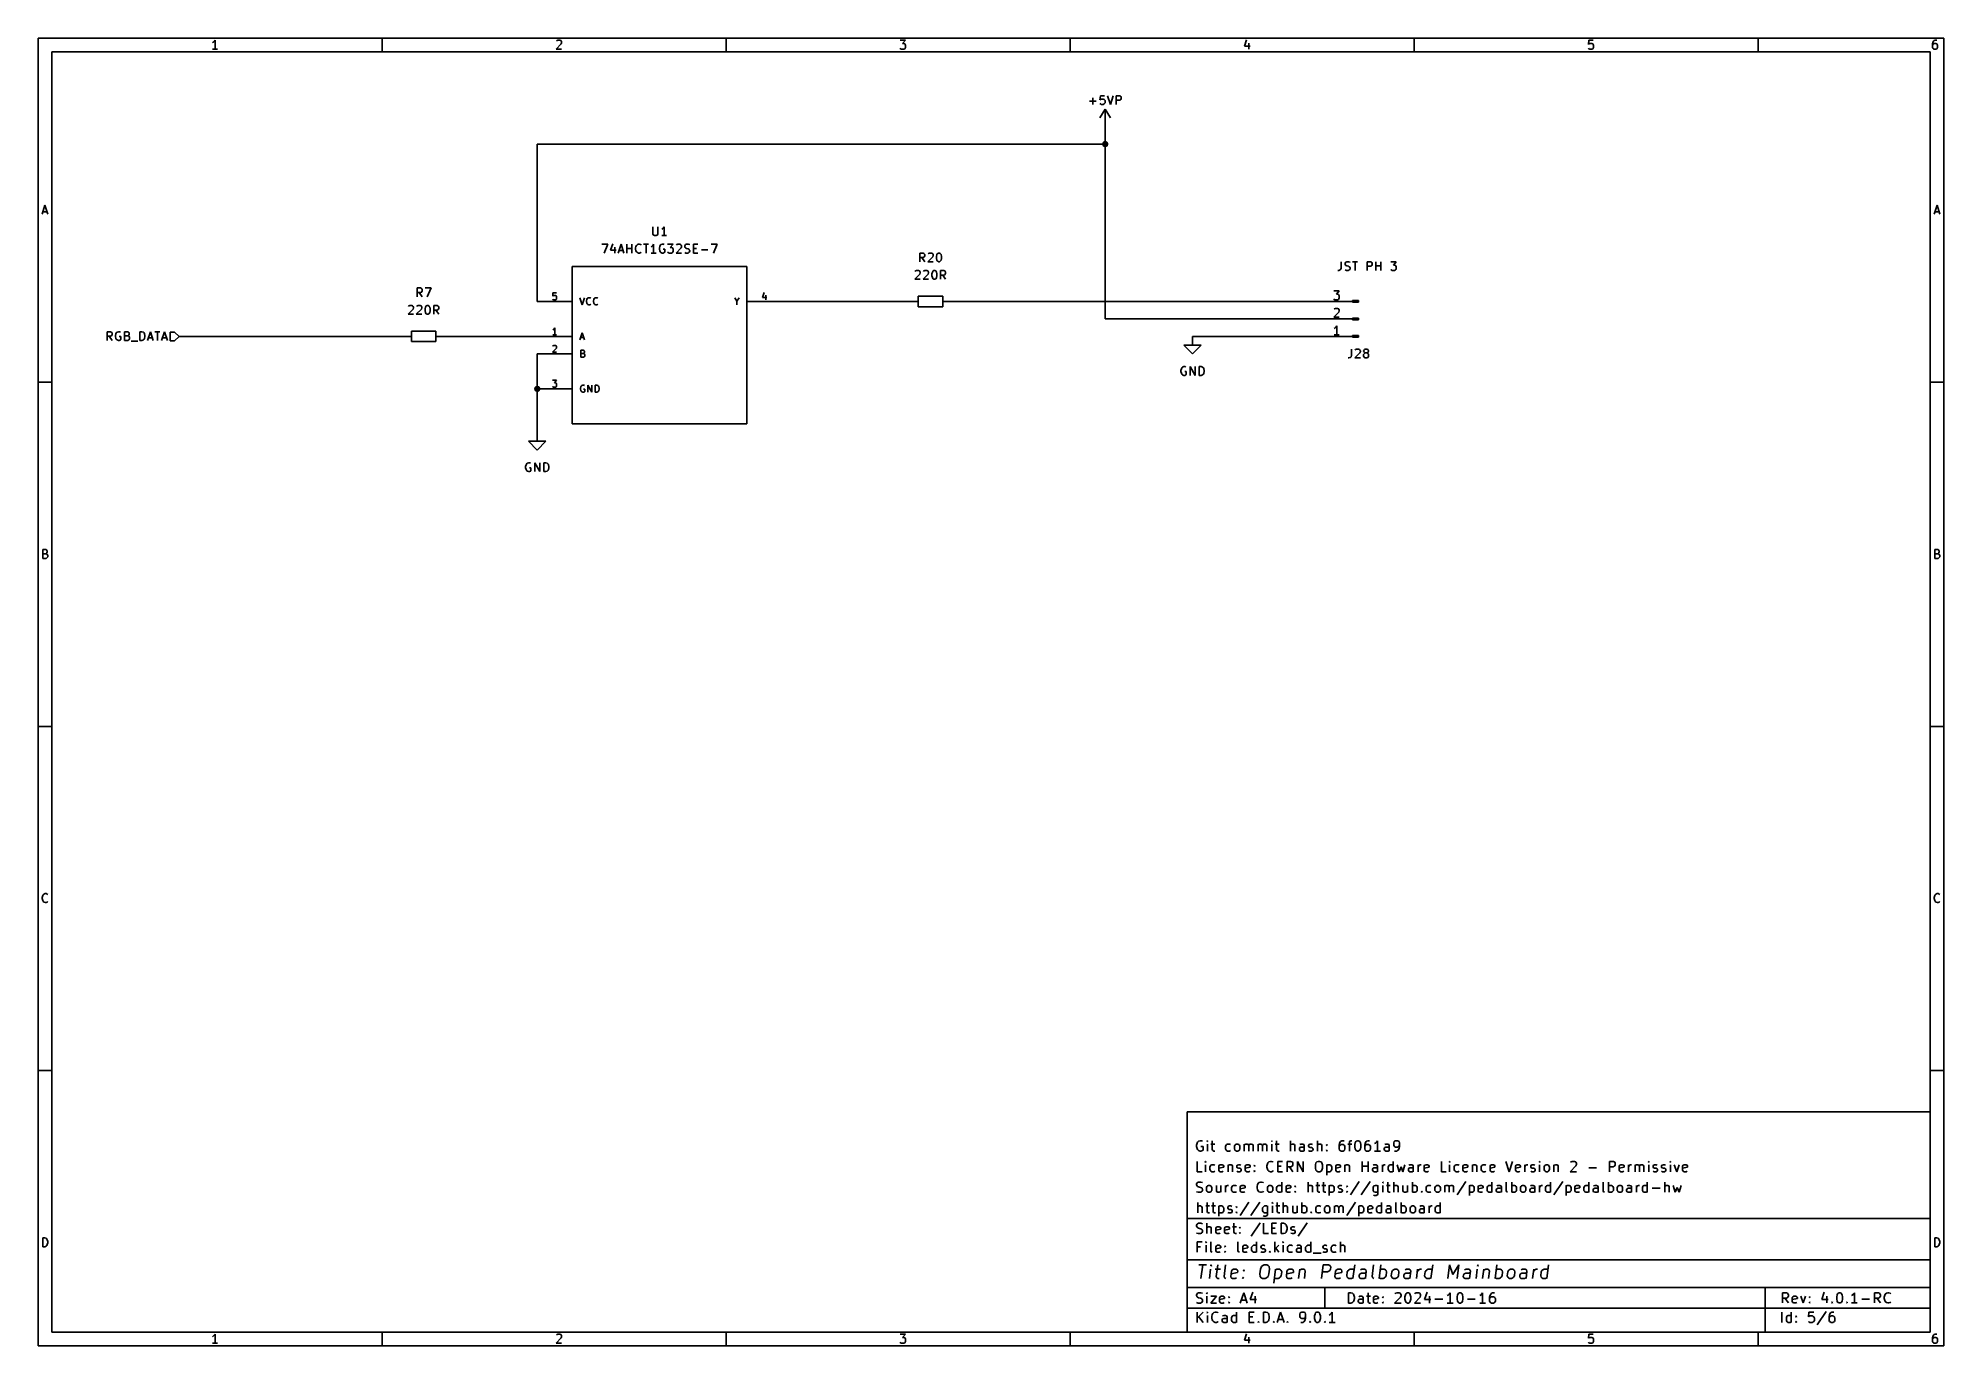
# Model space of a CAD drawing. Extents: x 0.4 to 11.3, y -7.9 to -0.4.
import ezdxf

# ---------------------------------------------------------------- set-up
doc = ezdxf.new("R2010")
doc.units = 0
doc.header["$MEASUREMENT"] = 0
for name, color, linetype in [('BROWN2', 54, 'CONTINUOUS'), ('CYAN2', 4, 'CONTINUOUS'), ('GREEN3', 91, 'CONTINUOUS'), ('LYELLOW', 51, 'CONTINUOUS'), ('RED2', 1, 'CONTINUOUS'), ('RED3', 11, 'CONTINUOUS')]:
    doc.layers.add(name, color=color, linetype=linetype)

msp = doc.modelspace()

# ---------------------------------------------------------------- linework, layer by layer
at = {"layer": 'BROWN2', "linetype": 'CONTINUOUS'}
for p, q in [((0.788, -2.123), (0.788, -2.073)), ((0.788, -2.073), (0.807, -2.073)), ((0.807, -2.099), (0.788, -2.099)), ((0.817, -2.123), (0.8, -2.099)), ((0.807, -2.073), (0.812, -2.075)), ((0.812, -2.097), (0.807, -2.099)), ((0.812, -2.075), (0.815, -2.078)), ((0.815, -2.094), (0.812, -2.097)), ((0.815, -2.078), (0.817, -2.082)), ((0.817, -2.089), (0.815, -2.094)), ((0.817, -2.082), (0.817, -2.089)), ((0.838, -2.085), (0.836, -2.094)), ((0.836, -2.094), (0.836, -2.101)), ((0.836, -2.101), (0.838, -2.111)), ((0.841, -2.08), (0.838, -2.085)), ((0.838, -2.111), (0.841, -2.116)), ((0.846, -2.075), (0.841, -2.08)), ((0.841, -2.116), (0.846, -2.12)), ((0.853, -2.073), (0.846, -2.075)), ((0.846, -2.12), (0.853, -2.123)), ((0.86, -2.073), (0.853, -2.073)), ((0.853, -2.123), (0.857, -2.123)), ((0.867, -2.101), (0.857, -2.101)), ((0.857, -2.123), (0.865, -2.12)), ((0.865, -2.075), (0.86, -2.073)), ((0.865, -2.12), (0.867, -2.118)), ((0.867, -2.118), (0.867, -2.101)), ((0.888, -2.123), (0.888, -2.073)), ((0.888, -2.073), (0.905, -2.073)), ((0.905, -2.097), (0.888, -2.097)), ((0.907, -2.123), (0.888, -2.123)), ((0.905, -2.073), (0.91, -2.075)), ((0.91, -2.094), (0.905, -2.097)), ((0.905, -2.097), (0.912, -2.099)), ((0.912, -2.12), (0.907, -2.123)), ((0.91, -2.075), (0.912, -2.078)), ((0.912, -2.092), (0.91, -2.094)), ((0.912, -2.078), (0.915, -2.082)), ((0.915, -2.087), (0.912, -2.092)), ((0.912, -2.099), (0.915, -2.101)), ((0.915, -2.118), (0.912, -2.12)), ((0.915, -2.082), (0.915, -2.087)), ((0.915, -2.101), (0.917, -2.106)), ((0.917, -2.113), (0.915, -2.118)), ((0.917, -2.106), (0.917, -2.113)), ((0.926, -2.128), (0.965, -2.128)), ((0.976, -2.123), (0.976, -2.073)), ((0.976, -2.073), (0.988, -2.073)), ((0.988, -2.123), (0.976, -2.123)), ((0.988, -2.073), (0.996, -2.075)), ((0.996, -2.12), (0.988, -2.123)), ((0.996, -2.075), (1, -2.08)), ((1, -2.116), (0.996, -2.12)), ((1, -2.08), (1.003, -2.085)), ((1.003, -2.111), (1, -2.116)), ((1.003, -2.085), (1.005, -2.094)), ((1.005, -2.101), (1.003, -2.111)), ((1.005, -2.094), (1.005, -2.101)), ((1.019, -2.123), (1.036, -2.073)), ((1.024, -2.109), (1.048, -2.109)), ((1.036, -2.073), (1.053, -2.123)), ((1.062, -2.073), (1.091, -2.073)), ((1.076, -2.123), (1.076, -2.073)), ((1.1, -2.123), (1.117, -2.073)), ((1.105, -2.109), (1.129, -2.109)), ((1.117, -2.073), (1.134, -2.123)), ((1.175, -2.075), (1.15, -2.075)), ((1.15, -2.075), (1.15, -2.125)), ((1.15, -2.125), (1.175, -2.125)), ((1.2, -2.1), (1.175, -2.075)), ((1.175, -2.125), (1.2, -2.1))]:
    msp.add_line(p, q, dxfattribs=at)
at = {"layer": 'CYAN2', "linetype": 'CONTINUOUS'}
for p, q in [((6.411, -0.754), (6.449, -0.754)), ((6.43, -0.773), (6.43, -0.735)), ((6.473, -0.723), (6.47, -0.747)), ((6.47, -0.747), (6.473, -0.744)), ((6.496, -0.723), (6.473, -0.723)), ((6.473, -0.744), (6.477, -0.742)), ((6.477, -0.742), (6.489, -0.742)), ((6.489, -0.742), (6.494, -0.744)), ((6.494, -0.744), (6.496, -0.747)), ((6.496, -0.747), (6.499, -0.751)), ((6.499, -0.763), (6.496, -0.768)), ((6.499, -0.751), (6.499, -0.763)), ((6.513, -0.723), (6.53, -0.773)), ((6.53, -0.773), (6.546, -0.723)), ((6.563, -0.773), (6.563, -0.723)), ((6.563, -0.723), (6.582, -0.723)), ((6.582, -0.749), (6.563, -0.749)), ((6.582, -0.723), (6.587, -0.725)), ((6.587, -0.747), (6.582, -0.749)), ((6.587, -0.725), (6.589, -0.728)), ((6.589, -0.744), (6.587, -0.747)), ((6.589, -0.728), (6.592, -0.732)), ((6.592, -0.739), (6.589, -0.744)), ((6.592, -0.732), (6.592, -0.739)), ((6.473, -0.77), (6.47, -0.768)), ((6.477, -0.773), (6.473, -0.77)), ((6.489, -0.773), (6.477, -0.773)), ((6.494, -0.77), (6.489, -0.773)), ((6.496, -0.768), (6.494, -0.77)), ((3.912, -1.473), (3.912, -1.513)), ((3.912, -1.513), (3.914, -1.518)), ((3.914, -1.518), (3.917, -1.52)), ((3.917, -1.52), (3.921, -1.523)), ((3.921, -1.523), (3.931, -1.523)), ((3.931, -1.523), (3.936, -1.52)), ((3.936, -1.52), (3.938, -1.518)), ((3.938, -1.518), (3.94, -1.513)), ((3.94, -1.513), (3.94, -1.473)), ((3.967, -1.485), (3.962, -1.487)), ((3.99, -1.523), (3.962, -1.523)), ((3.971, -1.48), (3.967, -1.485)), ((3.976, -1.473), (3.971, -1.48)), ((3.976, -1.523), (3.976, -1.473)), ((3.62, -1.573), (3.654, -1.573)), ((3.654, -1.573), (3.632, -1.623)), ((3.682, -1.57), (3.67, -1.606)), ((3.67, -1.606), (3.701, -1.606)), ((3.694, -1.589), (3.694, -1.623)), ((3.713, -1.623), (3.73, -1.573)), ((3.718, -1.609), (3.742, -1.609)), ((3.73, -1.573), (3.746, -1.623)), ((3.763, -1.623), (3.763, -1.573)), ((3.763, -1.597), (3.792, -1.597)), ((3.792, -1.623), (3.792, -1.573)), ((3.813, -1.594), (3.815, -1.585)), ((3.813, -1.601), (3.813, -1.594)), ((3.815, -1.611), (3.813, -1.601)), ((3.815, -1.585), (3.818, -1.58)), ((3.818, -1.616), (3.815, -1.611)), ((3.818, -1.58), (3.823, -1.575)), ((3.823, -1.62), (3.818, -1.616)), ((3.823, -1.575), (3.83, -1.573)), ((3.83, -1.623), (3.823, -1.62)), ((3.83, -1.573), (3.835, -1.573)), ((3.835, -1.623), (3.83, -1.623)), ((3.835, -1.573), (3.842, -1.575)), ((3.842, -1.62), (3.835, -1.623)), ((3.842, -1.575), (3.844, -1.578)), ((3.844, -1.618), (3.842, -1.62)), ((3.858, -1.573), (3.887, -1.573)), ((3.873, -1.623), (3.873, -1.573)), ((3.906, -1.585), (3.901, -1.587)), ((3.93, -1.623), (3.901, -1.623)), ((3.911, -1.58), (3.906, -1.585)), ((3.915, -1.573), (3.911, -1.58)), ((3.915, -1.623), (3.915, -1.573)), ((3.951, -1.585), (3.949, -1.594)), ((3.949, -1.594), (3.949, -1.601)), ((3.949, -1.601), (3.951, -1.611)), ((3.954, -1.58), (3.951, -1.585)), ((3.951, -1.611), (3.954, -1.616)), ((3.958, -1.575), (3.954, -1.58)), ((3.954, -1.616), (3.958, -1.62)), ((3.965, -1.573), (3.958, -1.575)), ((3.958, -1.62), (3.965, -1.623)), ((3.973, -1.573), (3.965, -1.573)), ((3.965, -1.623), (3.97, -1.623)), ((3.98, -1.601), (3.97, -1.601)), ((3.97, -1.623), (3.977, -1.62)), ((3.977, -1.575), (3.973, -1.573)), ((3.977, -1.62), (3.98, -1.618)), ((3.98, -1.618), (3.98, -1.601)), ((3.996, -1.573), (4.027, -1.573)), ((3.999, -1.62), (3.996, -1.618)), ((4.004, -1.623), (3.999, -1.62)), ((4.018, -1.623), (4.004, -1.623)), ((4.027, -1.573), (4.011, -1.592)), ((4.011, -1.592), (4.018, -1.592)), ((4.018, -1.592), (4.023, -1.594)), ((4.023, -1.62), (4.018, -1.623)), ((4.023, -1.594), (4.025, -1.597)), ((4.025, -1.618), (4.023, -1.62)), ((4.025, -1.597), (4.027, -1.601)), ((4.027, -1.613), (4.025, -1.618)), ((4.027, -1.601), (4.027, -1.613)), ((4.073, -1.594), (4.044, -1.623)), ((4.044, -1.623), (4.075, -1.623)), ((4.046, -1.578), (4.049, -1.575)), ((4.049, -1.575), (4.054, -1.573)), ((4.054, -1.573), (4.065, -1.573)), ((4.065, -1.573), (4.07, -1.575)), ((4.07, -1.575), (4.073, -1.578)), ((4.073, -1.578), (4.075, -1.582)), ((4.075, -1.587), (4.073, -1.594)), ((4.075, -1.582), (4.075, -1.587)), ((4.094, -1.582), (4.096, -1.578)), ((4.094, -1.587), (4.094, -1.582)), ((4.096, -1.592), (4.094, -1.587)), ((4.094, -1.62), (4.101, -1.623)), ((4.096, -1.578), (4.099, -1.575)), ((4.099, -1.594), (4.096, -1.592)), ((4.099, -1.575), (4.104, -1.573)), ((4.104, -1.597), (4.099, -1.594)), ((4.101, -1.623), (4.113, -1.623)), ((4.104, -1.573), (4.115, -1.573)), ((4.113, -1.599), (4.104, -1.597)), ((4.118, -1.601), (4.113, -1.599)), ((4.113, -1.623), (4.118, -1.62)), ((4.115, -1.573), (4.123, -1.575)), ((4.12, -1.604), (4.118, -1.601)), ((4.118, -1.62), (4.12, -1.618)), ((4.123, -1.609), (4.12, -1.604)), ((4.12, -1.618), (4.123, -1.613)), ((4.123, -1.613), (4.123, -1.609)), ((4.144, -1.623), (4.144, -1.573)), ((4.144, -1.573), (4.168, -1.573)), ((4.144, -1.597), (4.161, -1.597)), ((4.168, -1.623), (4.144, -1.623)), ((4.189, -1.604), (4.227, -1.604)), ((4.246, -1.573), (4.28, -1.573)), ((4.28, -1.573), (4.258, -1.623)), ((5.439, -1.673), (5.439, -1.623)), ((5.439, -1.623), (5.458, -1.623)), ((5.458, -1.623), (5.463, -1.625)), ((5.463, -1.625), (5.465, -1.628)), ((5.465, -1.628), (5.468, -1.632)), ((5.468, -1.632), (5.468, -1.639)), ((5.487, -1.628), (5.489, -1.625)), ((5.489, -1.625), (5.494, -1.623)), ((5.494, -1.623), (5.506, -1.623)), ((5.506, -1.623), (5.511, -1.625)), ((5.511, -1.625), (5.513, -1.628)), ((5.513, -1.628), (5.515, -1.632)), ((5.515, -1.632), (5.515, -1.637)), ((5.535, -1.642), (5.537, -1.632)), ((5.537, -1.632), (5.539, -1.628)), ((5.539, -1.628), (5.542, -1.625)), ((5.542, -1.625), (5.546, -1.623)), ((5.546, -1.623), (5.551, -1.623)), ((5.551, -1.623), (5.556, -1.625)), ((5.556, -1.625), (5.558, -1.628)), ((5.558, -1.628), (5.561, -1.632)), ((5.561, -1.632), (5.563, -1.642)), ((5.439, -1.744), (5.411, -1.773)), ((5.413, -1.728), (5.415, -1.725)), ((5.415, -1.725), (5.42, -1.723)), ((5.42, -1.723), (5.432, -1.723)), ((5.432, -1.723), (5.437, -1.725)), ((5.437, -1.725), (5.439, -1.728)), ((5.458, -1.649), (5.439, -1.649)), ((5.439, -1.728), (5.442, -1.732)), ((5.442, -1.737), (5.439, -1.744)), ((5.442, -1.732), (5.442, -1.737)), ((5.468, -1.673), (5.451, -1.649)), ((5.463, -1.647), (5.458, -1.649)), ((5.487, -1.744), (5.458, -1.773)), ((5.461, -1.728), (5.463, -1.725)), ((5.465, -1.644), (5.463, -1.647)), ((5.463, -1.725), (5.468, -1.723)), ((5.468, -1.639), (5.465, -1.644)), ((5.468, -1.723), (5.48, -1.723)), ((5.48, -1.723), (5.485, -1.725)), ((5.513, -1.644), (5.485, -1.673)), ((5.485, -1.673), (5.515, -1.673)), ((5.485, -1.725), (5.487, -1.728)), ((5.487, -1.728), (5.489, -1.732)), ((5.489, -1.737), (5.487, -1.744)), ((5.489, -1.732), (5.489, -1.737)), ((5.508, -1.742), (5.511, -1.732)), ((5.508, -1.754), (5.508, -1.742)), ((5.511, -1.732), (5.513, -1.728)), ((5.515, -1.637), (5.513, -1.644)), ((5.513, -1.728), (5.515, -1.725)), ((5.515, -1.725), (5.52, -1.723)), ((5.52, -1.723), (5.525, -1.723)), ((5.525, -1.723), (5.53, -1.725)), ((5.53, -1.725), (5.532, -1.728)), ((5.532, -1.728), (5.535, -1.732)), ((5.535, -1.654), (5.535, -1.642)), ((5.537, -1.663), (5.535, -1.654)), ((5.535, -1.732), (5.537, -1.742)), ((5.539, -1.668), (5.537, -1.663)), ((5.537, -1.742), (5.537, -1.754)), ((5.542, -1.67), (5.539, -1.668)), ((5.546, -1.673), (5.542, -1.67)), ((5.551, -1.673), (5.546, -1.673)), ((5.556, -1.67), (5.551, -1.673)), ((5.558, -1.668), (5.556, -1.67)), ((5.561, -1.663), (5.558, -1.668)), ((5.558, -1.773), (5.558, -1.723)), ((5.558, -1.723), (5.577, -1.723)), ((5.563, -1.654), (5.561, -1.663)), ((5.563, -1.642), (5.563, -1.654)), ((5.577, -1.723), (5.582, -1.725)), ((5.582, -1.725), (5.585, -1.728)), ((5.585, -1.744), (5.582, -1.747)), ((5.585, -1.728), (5.587, -1.732)), ((5.587, -1.739), (5.585, -1.744)), ((5.587, -1.732), (5.587, -1.739)), ((7.837, -1.723), (7.832, -1.723)), ((7.844, -1.72), (7.837, -1.723)), ((7.849, -1.716), (7.844, -1.72)), ((7.851, -1.709), (7.849, -1.716)), ((7.851, -1.673), (7.851, -1.709)), ((7.873, -1.682), (7.875, -1.678)), ((7.873, -1.687), (7.873, -1.682)), ((7.875, -1.692), (7.873, -1.687)), ((7.873, -1.72), (7.88, -1.723)), ((7.875, -1.678), (7.877, -1.675)), ((7.877, -1.694), (7.875, -1.692)), ((7.877, -1.675), (7.882, -1.673)), ((7.882, -1.697), (7.877, -1.694)), ((7.88, -1.723), (7.892, -1.723)), ((7.882, -1.673), (7.894, -1.673)), ((7.892, -1.699), (7.882, -1.697)), ((7.896, -1.701), (7.892, -1.699)), ((7.892, -1.723), (7.896, -1.72)), ((7.894, -1.673), (7.901, -1.675)), ((7.899, -1.704), (7.896, -1.701)), ((7.896, -1.72), (7.899, -1.718)), ((7.901, -1.709), (7.899, -1.704)), ((7.899, -1.718), (7.901, -1.713)), ((7.901, -1.713), (7.901, -1.709)), ((7.915, -1.673), (7.944, -1.673)), ((7.93, -1.723), (7.93, -1.673)), ((7.999, -1.723), (7.999, -1.673)), ((7.999, -1.673), (8.018, -1.673)), ((8.018, -1.699), (7.999, -1.699)), ((8.018, -1.673), (8.023, -1.675)), ((8.023, -1.697), (8.018, -1.699)), ((8.023, -1.675), (8.025, -1.678)), ((8.025, -1.694), (8.023, -1.697)), ((8.025, -1.678), (8.027, -1.682)), ((8.027, -1.689), (8.025, -1.694)), ((8.027, -1.682), (8.027, -1.689)), ((8.049, -1.723), (8.049, -1.673)), ((8.049, -1.697), (8.077, -1.697)), ((8.077, -1.723), (8.077, -1.673)), ((8.135, -1.673), (8.165, -1.673)), ((8.137, -1.72), (8.135, -1.718)), ((8.142, -1.723), (8.137, -1.72)), ((8.156, -1.723), (8.142, -1.723)), ((8.165, -1.673), (8.149, -1.692)), ((8.149, -1.692), (8.156, -1.692)), ((8.156, -1.692), (8.161, -1.694)), ((8.161, -1.72), (8.156, -1.723)), ((8.161, -1.694), (8.163, -1.697)), ((8.163, -1.718), (8.161, -1.72)), ((8.163, -1.697), (8.165, -1.701)), ((8.165, -1.713), (8.163, -1.718)), ((8.165, -1.701), (8.165, -1.713)), ((2.563, -1.873), (2.563, -1.823)), ((2.563, -1.823), (2.582, -1.823)), ((2.582, -1.849), (2.563, -1.849)), ((2.592, -1.873), (2.575, -1.849)), ((2.582, -1.823), (2.587, -1.825)), ((2.587, -1.847), (2.582, -1.849)), ((2.587, -1.825), (2.589, -1.828)), ((2.589, -1.844), (2.587, -1.847)), ((2.589, -1.828), (2.592, -1.832)), ((2.592, -1.839), (2.589, -1.844)), ((2.592, -1.832), (2.592, -1.839)), ((2.608, -1.823), (2.642, -1.823)), ((2.642, -1.823), (2.62, -1.873)), ((5.411, -1.773), (5.442, -1.773)), ((5.458, -1.773), (5.489, -1.773)), ((5.511, -1.763), (5.508, -1.754)), ((5.513, -1.768), (5.511, -1.763)), ((5.515, -1.77), (5.513, -1.768)), ((5.52, -1.773), (5.515, -1.77)), ((5.525, -1.773), (5.52, -1.773)), ((5.53, -1.77), (5.525, -1.773)), ((5.532, -1.768), (5.53, -1.77)), ((5.535, -1.763), (5.532, -1.768)), ((5.537, -1.754), (5.535, -1.763)), ((5.577, -1.749), (5.558, -1.749)), ((5.587, -1.773), (5.57, -1.749)), ((5.582, -1.747), (5.577, -1.749)), ((2.539, -1.944), (2.511, -1.973)), ((2.513, -1.928), (2.515, -1.925)), ((2.515, -1.925), (2.52, -1.923)), ((2.52, -1.923), (2.532, -1.923)), ((2.532, -1.923), (2.537, -1.925)), ((2.537, -1.925), (2.539, -1.928)), ((2.539, -1.928), (2.542, -1.932)), ((2.542, -1.937), (2.539, -1.944)), ((2.542, -1.932), (2.542, -1.937)), ((2.587, -1.944), (2.558, -1.973)), ((2.561, -1.928), (2.563, -1.925)), ((2.563, -1.925), (2.568, -1.923)), ((2.568, -1.923), (2.58, -1.923)), ((2.58, -1.923), (2.585, -1.925)), ((2.585, -1.925), (2.587, -1.928)), ((2.587, -1.928), (2.589, -1.932)), ((2.589, -1.937), (2.587, -1.944)), ((2.589, -1.932), (2.589, -1.937)), ((2.608, -1.942), (2.611, -1.932)), ((2.608, -1.954), (2.608, -1.942)), ((2.611, -1.963), (2.608, -1.954)), ((2.611, -1.932), (2.613, -1.928)), ((2.613, -1.928), (2.615, -1.925)), ((2.615, -1.925), (2.62, -1.923)), ((2.62, -1.923), (2.625, -1.923)), ((2.625, -1.923), (2.63, -1.925)), ((2.63, -1.925), (2.632, -1.928)), ((2.632, -1.928), (2.635, -1.932)), ((2.635, -1.932), (2.637, -1.942)), ((2.637, -1.954), (2.635, -1.963)), ((2.637, -1.942), (2.637, -1.954)), ((2.658, -1.973), (2.658, -1.923)), ((2.658, -1.923), (2.677, -1.923)), ((2.677, -1.949), (2.658, -1.949)), ((2.687, -1.973), (2.67, -1.949)), ((2.677, -1.923), (2.682, -1.925)), ((2.682, -1.947), (2.677, -1.949)), ((2.682, -1.925), (2.685, -1.928)), ((2.685, -1.944), (2.682, -1.947)), ((2.685, -1.928), (2.687, -1.932)), ((2.687, -1.939), (2.685, -1.944)), ((2.687, -1.932), (2.687, -1.939)), ((3.494, -1.879), (3.507, -1.919)), ((3.507, -1.919), (3.52, -1.879)), ((3.532, -1.896), (3.534, -1.888)), ((3.532, -1.901), (3.532, -1.896)), ((3.534, -1.909), (3.532, -1.901)), ((3.534, -1.888), (3.536, -1.884)), ((3.536, -1.913), (3.534, -1.909)), ((3.536, -1.884), (3.54, -1.88)), ((3.54, -1.917), (3.536, -1.913)), ((3.54, -1.88), (3.545, -1.879)), ((3.545, -1.919), (3.54, -1.917)), ((3.545, -1.879), (3.549, -1.879)), ((3.549, -1.919), (3.545, -1.919)), ((3.549, -1.879), (3.555, -1.88)), ((3.555, -1.917), (3.549, -1.919)), ((3.555, -1.88), (3.557, -1.882)), ((3.557, -1.915), (3.555, -1.917)), ((3.572, -1.896), (3.574, -1.888)), ((3.572, -1.901), (3.572, -1.896)), ((3.574, -1.909), (3.572, -1.901)), ((3.574, -1.888), (3.576, -1.884)), ((3.576, -1.913), (3.574, -1.909)), ((3.576, -1.884), (3.58, -1.88)), ((3.58, -1.917), (3.576, -1.913)), ((3.58, -1.88), (3.585, -1.879)), ((3.585, -1.919), (3.58, -1.917)), ((3.585, -1.879), (3.589, -1.879)), ((3.589, -1.919), (3.585, -1.919)), ((3.589, -1.879), (3.595, -1.88)), ((3.595, -1.917), (3.589, -1.919)), ((3.595, -1.88), (3.597, -1.882)), ((3.597, -1.915), (3.595, -1.917)), ((4.38, -1.879), (4.393, -1.899)), ((4.393, -1.899), (4.406, -1.879)), ((4.393, -1.899), (4.393, -1.919)), ((2.511, -1.973), (2.542, -1.973)), ((2.558, -1.973), (2.589, -1.973)), ((2.613, -1.968), (2.611, -1.963)), ((2.615, -1.97), (2.613, -1.968)), ((2.62, -1.973), (2.615, -1.97)), ((2.625, -1.973), (2.62, -1.973)), ((2.63, -1.97), (2.625, -1.973)), ((2.632, -1.968), (2.63, -1.97)), ((2.635, -1.963), (2.632, -1.968)), ((3.494, -2.119), (3.507, -2.079)), ((3.498, -2.107), (3.517, -2.107)), ((3.5, -2.219), (3.5, -2.179)), ((3.5, -2.179), (3.513, -2.179)), ((3.507, -2.079), (3.52, -2.119)), ((3.513, -2.179), (3.517, -2.18)), ((3.517, -2.18), (3.519, -2.182)), ((7.91, -2.173), (7.91, -2.209)), ((7.931, -2.178), (7.933, -2.175)), ((7.933, -2.175), (7.938, -2.173)), ((7.938, -2.173), (7.95, -2.173)), ((7.95, -2.173), (7.955, -2.175)), ((7.955, -2.175), (7.957, -2.178)), ((7.957, -2.178), (7.96, -2.182)), ((7.979, -2.182), (7.981, -2.178)), ((7.981, -2.178), (7.983, -2.175)), ((7.983, -2.175), (7.988, -2.173)), ((7.988, -2.173), (7.998, -2.173)), ((7.998, -2.173), (8.002, -2.175)), ((8.002, -2.175), (8.005, -2.178)), ((8.005, -2.178), (8.007, -2.182)), ((3.513, -2.198), (3.5, -2.198)), ((3.515, -2.219), (3.5, -2.219)), ((3.517, -2.196), (3.513, -2.198)), ((3.513, -2.198), (3.519, -2.199)), ((3.519, -2.217), (3.515, -2.219)), ((3.519, -2.194), (3.517, -2.196)), ((3.519, -2.182), (3.52, -2.186)), ((3.52, -2.19), (3.519, -2.194)), ((3.519, -2.199), (3.52, -2.201)), ((3.52, -2.215), (3.519, -2.217)), ((3.52, -2.186), (3.52, -2.19)), ((3.52, -2.201), (3.522, -2.205)), ((3.522, -2.211), (3.52, -2.215)), ((3.522, -2.205), (3.522, -2.211)), ((6.936, -2.285), (6.933, -2.294)), ((6.938, -2.28), (6.936, -2.285)), ((6.943, -2.275), (6.938, -2.28)), ((6.95, -2.273), (6.943, -2.275)), ((6.957, -2.273), (6.95, -2.273)), ((6.962, -2.275), (6.957, -2.273)), ((6.986, -2.323), (6.986, -2.273)), ((6.986, -2.273), (7.014, -2.323)), ((7.014, -2.323), (7.014, -2.273)), ((7.038, -2.323), (7.038, -2.273)), ((7.038, -2.273), (7.05, -2.273)), ((7.05, -2.273), (7.057, -2.275)), ((7.057, -2.275), (7.062, -2.28)), ((7.062, -2.28), (7.064, -2.285)), ((7.064, -2.285), (7.067, -2.294)), ((7.895, -2.223), (7.89, -2.223)), ((7.902, -2.22), (7.895, -2.223)), ((7.907, -2.216), (7.902, -2.22)), ((7.91, -2.209), (7.907, -2.216)), ((7.957, -2.194), (7.929, -2.223)), ((7.929, -2.223), (7.96, -2.223)), ((7.96, -2.187), (7.957, -2.194)), ((7.96, -2.182), (7.96, -2.187)), ((7.979, -2.185), (7.979, -2.182)), ((7.981, -2.189), (7.979, -2.185)), ((7.981, -2.199), (7.979, -2.204)), ((7.979, -2.204), (7.979, -2.213)), ((7.979, -2.213), (7.981, -2.218)), ((7.983, -2.192), (7.981, -2.189)), ((7.983, -2.197), (7.981, -2.199)), ((7.981, -2.218), (7.983, -2.22)), ((7.988, -2.194), (7.983, -2.192)), ((7.988, -2.194), (7.983, -2.197)), ((7.983, -2.22), (7.988, -2.223)), ((7.998, -2.194), (7.988, -2.194)), ((7.988, -2.223), (7.998, -2.223)), ((8.002, -2.192), (7.998, -2.194)), ((8.002, -2.197), (7.998, -2.194)), ((7.998, -2.223), (8.002, -2.22)), ((8.005, -2.189), (8.002, -2.192)), ((8.005, -2.199), (8.002, -2.197)), ((8.002, -2.22), (8.005, -2.218)), ((8.007, -2.185), (8.005, -2.189)), ((8.007, -2.204), (8.005, -2.199)), ((8.005, -2.218), (8.007, -2.213)), ((8.007, -2.182), (8.007, -2.185)), ((8.007, -2.213), (8.007, -2.204)), ((3.5, -2.388), (3.498, -2.396)), ((3.498, -2.396), (3.498, -2.401)), ((3.501, -2.384), (3.5, -2.388)), ((3.505, -2.38), (3.501, -2.384)), ((3.511, -2.379), (3.505, -2.38)), ((3.517, -2.379), (3.511, -2.379)), ((3.52, -2.38), (3.517, -2.379)), ((3.54, -2.419), (3.54, -2.379)), ((3.54, -2.379), (3.562, -2.419)), ((3.562, -2.419), (3.562, -2.379)), ((3.581, -2.419), (3.581, -2.379)), ((3.581, -2.379), (3.591, -2.379)), ((3.591, -2.379), (3.597, -2.38)), ((3.597, -2.38), (3.6, -2.384)), ((3.6, -2.384), (3.602, -2.388)), ((3.602, -2.388), (3.604, -2.396)), ((3.604, -2.396), (3.604, -2.401)), ((6.933, -2.294), (6.933, -2.301)), ((6.933, -2.301), (6.936, -2.311)), ((6.936, -2.311), (6.938, -2.316)), ((6.938, -2.316), (6.943, -2.32)), ((6.943, -2.32), (6.95, -2.323)), ((6.95, -2.323), (6.955, -2.323)), ((6.964, -2.301), (6.955, -2.301)), ((6.955, -2.323), (6.962, -2.32)), ((6.962, -2.32), (6.964, -2.318)), ((6.964, -2.318), (6.964, -2.301)), ((7.05, -2.323), (7.038, -2.323)), ((7.057, -2.32), (7.05, -2.323)), ((7.062, -2.316), (7.057, -2.32)), ((7.064, -2.311), (7.062, -2.316)), ((7.067, -2.301), (7.064, -2.311)), ((7.067, -2.294), (7.067, -2.301)), ((3.498, -2.401), (3.5, -2.409)), ((3.5, -2.409), (3.501, -2.413)), ((3.501, -2.413), (3.505, -2.417)), ((3.505, -2.417), (3.511, -2.419)), ((3.511, -2.419), (3.515, -2.419)), ((3.522, -2.401), (3.515, -2.401)), ((3.515, -2.419), (3.52, -2.417)), ((3.52, -2.417), (3.522, -2.415)), ((3.522, -2.415), (3.522, -2.401)), ((3.591, -2.419), (3.581, -2.419)), ((3.597, -2.417), (3.591, -2.419)), ((3.6, -2.413), (3.597, -2.417)), ((3.602, -2.409), (3.6, -2.413)), ((3.604, -2.401), (3.602, -2.409)), ((3.186, -2.835), (3.183, -2.844)), ((3.188, -2.83), (3.186, -2.835)), ((3.193, -2.825), (3.188, -2.83)), ((3.2, -2.823), (3.193, -2.825)), ((3.207, -2.823), (3.2, -2.823)), ((3.212, -2.825), (3.207, -2.823)), ((3.236, -2.873), (3.236, -2.823)), ((3.236, -2.823), (3.264, -2.873)), ((3.264, -2.873), (3.264, -2.823)), ((3.288, -2.873), (3.288, -2.823)), ((3.288, -2.823), (3.3, -2.823)), ((3.3, -2.823), (3.307, -2.825)), ((3.307, -2.825), (3.312, -2.83)), ((3.312, -2.83), (3.314, -2.835)), ((3.314, -2.835), (3.317, -2.844)), ((3.183, -2.844), (3.183, -2.851)), ((3.183, -2.851), (3.186, -2.861)), ((3.186, -2.861), (3.188, -2.866)), ((3.188, -2.866), (3.193, -2.87)), ((3.193, -2.87), (3.2, -2.873)), ((3.2, -2.873), (3.205, -2.873)), ((3.214, -2.851), (3.205, -2.851)), ((3.205, -2.873), (3.212, -2.87)), ((3.212, -2.87), (3.214, -2.868)), ((3.214, -2.868), (3.214, -2.851)), ((3.3, -2.873), (3.288, -2.873)), ((3.307, -2.87), (3.3, -2.873)), ((3.312, -2.866), (3.307, -2.87)), ((3.314, -2.861), (3.312, -2.866)), ((3.317, -2.851), (3.314, -2.861)), ((3.317, -2.844), (3.317, -2.851))]:
    msp.add_line(p, q, dxfattribs=at)
at = {"layer": 'GREEN3', "linetype": 'CONTINUOUS'}
for p, q in [((6.5, -0.9), (6.5, -1)), ((3.25, -1), (6.5, -1)), ((3.25, -1.9), (3.25, -1)), ((6.5, -1), (6.5, -2)), ((4.65, -1.9), (5.4, -1.9)), ((5.6, -1.9), (7.75, -1.9)), ((7.75, -2), (6.5, -2)), ((1.2, -2.1), (2.5, -2.1)), ((2.7, -2.1), (3.25, -2.1)), ((7.75, -2.1), (7, -2.1)), ((3.25, -2.2), (3.25, -2.4)), ((3.25, -2.4), (3.25, -2.65))]:
    msp.add_line(p, q, dxfattribs=at)
at = {"layer": 'GREEN3', "const_width": 0.018}
for points in [[(6.491, -1, 1), (6.509, -1, 1)], [(3.241, -2.4, 1), (3.259, -2.4, 1)]]:
    msp.add_lwpolyline(points, format="xyb", close=True, dxfattribs=at)
at = {"layer": 'LYELLOW', "linetype": 'CONTINUOUS'}
for p, q in [((3.45, -2.6), (3.45, -1.7)), ((3.45, -1.7), (4.45, -1.7)), ((4.45, -1.7), (4.45, -2.6)), ((4.45, -2.6), (3.45, -2.6))]:
    msp.add_line(p, q, dxfattribs=at)
at = {"layer": 'RED2', "linetype": 'CONTINUOUS'}
for p, q in [((0.394, -0.394), (11.299, -0.394)), ((0.394, -7.874), (0.394, -0.394)), ((1.396, -0.417), (1.392, -0.42)), ((1.401, -0.413), (1.396, -0.417)), ((1.406, -0.405), (1.401, -0.413)), ((1.406, -0.456), (1.406, -0.405)), ((2.362, -0.472), (2.362, -0.394)), ((3.387, -0.427), (3.358, -0.456)), ((3.36, -0.41), (3.363, -0.408)), ((3.363, -0.408), (3.367, -0.405)), ((3.367, -0.405), (3.38, -0.405)), ((3.38, -0.405), (3.384, -0.408)), ((3.384, -0.408), (3.387, -0.41)), ((3.387, -0.41), (3.389, -0.415)), ((3.389, -0.42), (3.387, -0.427)), ((3.389, -0.415), (3.389, -0.42)), ((4.331, -0.472), (4.331, -0.394)), ((5.326, -0.405), (5.358, -0.405)), ((5.358, -0.405), (5.341, -0.425)), ((5.341, -0.425), (5.348, -0.425)), ((5.348, -0.425), (5.353, -0.427)), ((5.353, -0.427), (5.355, -0.43)), ((5.355, -0.43), (5.358, -0.435)), ((5.358, -0.435), (5.358, -0.447)), ((6.299, -0.472), (6.299, -0.394)), ((7.309, -0.403), (7.297, -0.439)), ((7.321, -0.422), (7.321, -0.456)), ((8.268, -0.472), (8.268, -0.394)), ((9.268, -0.405), (9.266, -0.43)), ((9.266, -0.43), (9.268, -0.427)), ((9.292, -0.405), (9.268, -0.405)), ((9.268, -0.427), (9.273, -0.425)), ((9.273, -0.425), (9.285, -0.425)), ((9.285, -0.425), (9.29, -0.427)), ((9.29, -0.427), (9.292, -0.43)), ((9.292, -0.43), (9.295, -0.435)), ((9.295, -0.435), (9.295, -0.447)), ((10.236, -0.472), (10.236, -0.394)), ((11.237, -0.417), (11.234, -0.427)), ((11.234, -0.427), (11.234, -0.447)), ((11.237, -0.43), (11.234, -0.435)), ((11.241, -0.41), (11.237, -0.417)), ((11.239, -0.427), (11.237, -0.43)), ((11.244, -0.425), (11.239, -0.427)), ((11.244, -0.408), (11.241, -0.41)), ((11.249, -0.405), (11.244, -0.408)), ((11.254, -0.425), (11.244, -0.425)), ((11.258, -0.405), (11.249, -0.405)), ((11.258, -0.427), (11.254, -0.425)), ((11.261, -0.43), (11.258, -0.427)), ((11.263, -0.435), (11.261, -0.43)), ((11.263, -0.447), (11.263, -0.435)), ((11.299, -0.394), (11.299, -7.874)), ((0.472, -0.472), (11.221, -0.472)), ((0.472, -7.796), (0.472, -0.472)), ((1.421, -0.456), (1.392, -0.456)), ((3.358, -0.456), (3.389, -0.456)), ((5.329, -0.454), (5.326, -0.452)), ((5.333, -0.456), (5.329, -0.454)), ((5.348, -0.456), (5.333, -0.456)), ((5.353, -0.454), (5.348, -0.456)), ((5.355, -0.452), (5.353, -0.454)), ((5.358, -0.447), (5.355, -0.452)), ((7.297, -0.439), (7.329, -0.439)), ((9.268, -0.454), (9.266, -0.452)), ((9.273, -0.456), (9.268, -0.454)), ((9.285, -0.456), (9.273, -0.456)), ((9.29, -0.454), (9.285, -0.456)), ((9.292, -0.452), (9.29, -0.454)), ((9.295, -0.447), (9.292, -0.452)), ((11.221, -0.472), (11.221, -7.796)), ((11.234, -0.447), (11.237, -0.452)), ((11.237, -0.452), (11.239, -0.454)), ((11.239, -0.454), (11.244, -0.456)), ((11.244, -0.456), (11.254, -0.456)), ((11.254, -0.456), (11.258, -0.454)), ((11.258, -0.454), (11.261, -0.452)), ((11.261, -0.452), (11.263, -0.447)), ((6.47, -0.85), (6.5, -0.8)), ((6.5, -0.8), (6.53, -0.85)), ((6.5, -0.9), (6.5, -0.8)), ((0.416, -1.401), (0.433, -1.35)), ((0.421, -1.387), (0.445, -1.387)), ((0.433, -1.35), (0.45, -1.401)), ((11.243, -1.401), (11.26, -1.35)), ((11.248, -1.387), (11.272, -1.387)), ((11.26, -1.35), (11.277, -1.401)), ((3.45, -2.6), (3.45, -1.7)), ((3.45, -1.7), (4.45, -1.7)), ((4.45, -1.7), (4.45, -2.6)), ((3.45, -1.9), (3.25, -1.9)), ((4.45, -1.9), (4.65, -1.9)), ((5.43, -1.9), (5.4, -1.9)), ((5.43, -1.93), (5.43, -1.87)), ((5.43, -1.87), (5.57, -1.87)), ((5.57, -1.93), (5.43, -1.93)), ((5.57, -1.87), (5.57, -1.93)), ((5.57, -1.9), (5.6, -1.9)), ((7.9, -1.9), (7.75, -1.9)), ((7.9, -1.9), (7.916, -1.9)), ((7.916, -1.905), (7.916, -1.895)), ((7.916, -1.895), (7.95, -1.895)), ((7.95, -1.905), (7.916, -1.905)), ((7.95, -1.895), (7.95, -1.905)), ((2.53, -2.13), (2.53, -2.07)), ((2.53, -2.07), (2.67, -2.07)), ((2.67, -2.07), (2.67, -2.13)), ((7.9, -2), (7.75, -2)), ((7.9, -2), (7.916, -2)), ((7.916, -2.005), (7.916, -1.995)), ((7.916, -1.995), (7.95, -1.995)), ((7.95, -2.005), (7.916, -2.005)), ((7.95, -1.995), (7.95, -2.005)), ((2.53, -2.1), (2.5, -2.1)), ((2.67, -2.13), (2.53, -2.13)), ((2.67, -2.1), (2.7, -2.1)), ((3.45, -2.1), (3.25, -2.1)), ((7, -2.2), (6.95, -2.15)), ((6.95, -2.15), (7, -2.15)), ((7, -2.1), (7, -2.15)), ((7, -2.15), (7.05, -2.15)), ((7.05, -2.15), (7, -2.2)), ((7.9, -2.1), (7.75, -2.1)), ((7.9, -2.1), (7.916, -2.1)), ((7.916, -2.105), (7.916, -2.095)), ((7.916, -2.095), (7.95, -2.095)), ((7.95, -2.105), (7.916, -2.105)), ((7.95, -2.095), (7.95, -2.105)), ((3.45, -2.2), (3.25, -2.2)), ((0.394, -2.362), (0.472, -2.362)), ((11.299, -2.362), (11.221, -2.362)), ((3.45, -2.4), (3.25, -2.4)), ((4.45, -2.6), (3.45, -2.6)), ((3.25, -2.75), (3.2, -2.7)), ((3.2, -2.7), (3.25, -2.7)), ((3.25, -2.65), (3.25, -2.7)), ((3.25, -2.7), (3.3, -2.7)), ((3.3, -2.7), (3.25, -2.75)), ((0.42, -3.37), (0.42, -3.319)), ((0.42, -3.319), (0.437, -3.319)), ((0.437, -3.343), (0.42, -3.343)), ((0.439, -3.37), (0.42, -3.37)), ((0.437, -3.319), (0.442, -3.321)), ((0.442, -3.341), (0.437, -3.343)), ((0.437, -3.343), (0.444, -3.345)), ((0.444, -3.367), (0.439, -3.37)), ((0.442, -3.321), (0.444, -3.324)), ((0.444, -3.338), (0.442, -3.341)), ((0.444, -3.324), (0.446, -3.328)), ((0.446, -3.333), (0.444, -3.338)), ((0.444, -3.345), (0.446, -3.348)), ((0.446, -3.365), (0.444, -3.367)), ((0.446, -3.328), (0.446, -3.333)), ((0.446, -3.348), (0.449, -3.353)), ((0.449, -3.36), (0.446, -3.365)), ((0.449, -3.353), (0.449, -3.36)), ((11.247, -3.37), (11.247, -3.319)), ((11.247, -3.319), (11.264, -3.319)), ((11.264, -3.343), (11.247, -3.343)), ((11.266, -3.37), (11.247, -3.37)), ((11.264, -3.319), (11.268, -3.321)), ((11.268, -3.341), (11.264, -3.343)), ((11.264, -3.343), (11.271, -3.345)), ((11.271, -3.367), (11.266, -3.37)), ((11.268, -3.321), (11.271, -3.324)), ((11.271, -3.338), (11.268, -3.341)), ((11.271, -3.324), (11.273, -3.328)), ((11.273, -3.333), (11.271, -3.338)), ((11.271, -3.345), (11.273, -3.348)), ((11.273, -3.365), (11.271, -3.367)), ((11.273, -3.328), (11.273, -3.333)), ((11.273, -3.348), (11.276, -3.353)), ((11.276, -3.36), (11.273, -3.365)), ((11.276, -3.353), (11.276, -3.36)), ((0.394, -4.331), (0.472, -4.331)), ((11.299, -4.331), (11.221, -4.331)), ((0.417, -5.309), (0.42, -5.299)), ((0.417, -5.316), (0.417, -5.309)), ((0.42, -5.326), (0.417, -5.316)), ((0.42, -5.299), (0.422, -5.294)), ((0.422, -5.331), (0.42, -5.326)), ((0.422, -5.294), (0.427, -5.29)), ((0.427, -5.336), (0.422, -5.331)), ((0.427, -5.29), (0.434, -5.287)), ((0.434, -5.338), (0.427, -5.336)), ((0.434, -5.287), (0.439, -5.287)), ((0.439, -5.338), (0.434, -5.338)), ((0.439, -5.287), (0.446, -5.29)), ((0.446, -5.336), (0.439, -5.338)), ((0.446, -5.29), (0.449, -5.292)), ((0.449, -5.333), (0.446, -5.336)), ((11.244, -5.309), (11.247, -5.299)), ((11.244, -5.316), (11.244, -5.309)), ((11.247, -5.326), (11.244, -5.316)), ((11.247, -5.299), (11.249, -5.294)), ((11.249, -5.331), (11.247, -5.326)), ((11.249, -5.294), (11.254, -5.29)), ((11.254, -5.336), (11.249, -5.331)), ((11.254, -5.29), (11.261, -5.287)), ((11.261, -5.338), (11.254, -5.336)), ((11.261, -5.287), (11.266, -5.287)), ((11.266, -5.338), (11.261, -5.338)), ((11.266, -5.287), (11.273, -5.29)), ((11.273, -5.336), (11.266, -5.338)), ((11.273, -5.29), (11.276, -5.292)), ((11.276, -5.333), (11.273, -5.336)), ((0.394, -6.299), (0.472, -6.299)), ((11.299, -6.299), (11.221, -6.299)), ((6.969, -6.536), (11.221, -6.536)), ((6.969, -7.796), (6.969, -6.536)), ((11.221, -6.536), (11.221, -7.796)), ((7.026, -6.715), (7.023, -6.726)), ((7.023, -6.726), (7.023, -6.734)), ((7.023, -6.734), (7.026, -6.746)), ((7.029, -6.709), (7.026, -6.715)), ((7.026, -6.746), (7.029, -6.751)), ((7.034, -6.703), (7.029, -6.709)), ((7.029, -6.751), (7.034, -6.757)), ((7.043, -6.701), (7.034, -6.703)), ((7.034, -6.757), (7.043, -6.76)), ((7.051, -6.701), (7.043, -6.701)), ((7.043, -6.76), (7.048, -6.76)), ((7.06, -6.734), (7.048, -6.734)), ((7.048, -6.76), (7.057, -6.757)), ((7.057, -6.703), (7.051, -6.701)), ((7.057, -6.757), (7.06, -6.754)), ((7.06, -6.754), (7.06, -6.734)), ((7.085, -6.701), (7.082, -6.703)), ((7.082, -6.703), (7.085, -6.706)), ((7.088, -6.703), (7.085, -6.701)), ((7.085, -6.701), (7.085, -6.706)), ((7.085, -6.706), (7.088, -6.703)), ((7.085, -6.76), (7.085, -6.72)), ((7.105, -6.72), (7.127, -6.72)), ((7.113, -6.701), (7.113, -6.751)), ((7.113, -6.751), (7.116, -6.757)), ((7.116, -6.757), (7.122, -6.76)), ((7.122, -6.76), (7.127, -6.76)), ((7.189, -6.731), (7.192, -6.726)), ((7.189, -6.748), (7.189, -6.731)), ((7.192, -6.754), (7.189, -6.748)), ((7.192, -6.726), (7.195, -6.723)), ((7.195, -6.757), (7.192, -6.754)), ((7.195, -6.723), (7.2, -6.72)), ((7.2, -6.76), (7.195, -6.757)), ((7.2, -6.72), (7.212, -6.72)), ((7.212, -6.76), (7.2, -6.76)), ((7.212, -6.72), (7.217, -6.723)), ((7.217, -6.757), (7.212, -6.76)), ((7.24, -6.731), (7.242, -6.726)), ((7.24, -6.748), (7.24, -6.731)), ((7.242, -6.754), (7.24, -6.748)), ((7.242, -6.726), (7.245, -6.723)), ((7.245, -6.757), (7.242, -6.754)), ((7.245, -6.723), (7.251, -6.72)), ((7.251, -6.76), (7.245, -6.757)), ((7.251, -6.72), (7.259, -6.72)), ((7.259, -6.76), (7.251, -6.76)), ((7.259, -6.72), (7.265, -6.723)), ((7.265, -6.757), (7.259, -6.76)), ((7.265, -6.723), (7.268, -6.726)), ((7.268, -6.754), (7.265, -6.757)), ((7.268, -6.726), (7.271, -6.731)), ((7.271, -6.748), (7.268, -6.754)), ((7.271, -6.731), (7.271, -6.748)), ((7.296, -6.76), (7.296, -6.72)), ((7.296, -6.726), (7.299, -6.723)), ((7.299, -6.723), (7.304, -6.72)), ((7.304, -6.72), (7.313, -6.72)), ((7.313, -6.72), (7.318, -6.723)), ((7.318, -6.723), (7.321, -6.729)), ((7.321, -6.729), (7.324, -6.723)), ((7.321, -6.729), (7.321, -6.76)), ((7.324, -6.723), (7.33, -6.72)), ((7.33, -6.72), (7.338, -6.72)), ((7.338, -6.72), (7.344, -6.723)), ((7.344, -6.723), (7.346, -6.729)), ((7.346, -6.729), (7.346, -6.76)), ((7.375, -6.76), (7.375, -6.72)), ((7.375, -6.726), (7.377, -6.723)), ((7.377, -6.723), (7.383, -6.72)), ((7.383, -6.72), (7.391, -6.72)), ((7.391, -6.72), (7.397, -6.723)), ((7.397, -6.723), (7.4, -6.729)), ((7.4, -6.729), (7.403, -6.723)), ((7.4, -6.729), (7.4, -6.76)), ((7.403, -6.723), (7.408, -6.72)), ((7.408, -6.72), (7.417, -6.72)), ((7.417, -6.72), (7.422, -6.723)), ((7.422, -6.723), (7.425, -6.729)), ((7.425, -6.729), (7.425, -6.76)), ((7.453, -6.701), (7.451, -6.703)), ((7.451, -6.703), (7.453, -6.706)), ((7.456, -6.703), (7.453, -6.701)), ((7.453, -6.701), (7.453, -6.706)), ((7.453, -6.706), (7.456, -6.703)), ((7.453, -6.76), (7.453, -6.72)), ((7.473, -6.72), (7.496, -6.72)), ((7.481, -6.701), (7.481, -6.751)), ((7.481, -6.751), (7.484, -6.757)), ((7.484, -6.757), (7.49, -6.76)), ((7.49, -6.76), (7.496, -6.76)), ((7.56, -6.76), (7.56, -6.701)), ((7.563, -6.723), (7.56, -6.726)), ((7.569, -6.72), (7.563, -6.723)), ((7.577, -6.72), (7.569, -6.72)), ((7.583, -6.723), (7.577, -6.72)), ((7.586, -6.729), (7.583, -6.723)), ((7.586, -6.76), (7.586, -6.729)), ((7.611, -6.746), (7.614, -6.74)), ((7.611, -6.751), (7.611, -6.746)), ((7.614, -6.757), (7.611, -6.751)), ((7.619, -6.72), (7.614, -6.723)), ((7.614, -6.74), (7.619, -6.737)), ((7.619, -6.76), (7.614, -6.757)), ((7.631, -6.72), (7.619, -6.72)), ((7.619, -6.737), (7.633, -6.737)), ((7.633, -6.76), (7.619, -6.76)), ((7.636, -6.723), (7.631, -6.72)), ((7.633, -6.737), (7.639, -6.734)), ((7.639, -6.757), (7.633, -6.76)), ((7.639, -6.729), (7.636, -6.723)), ((7.639, -6.76), (7.639, -6.729)), ((7.664, -6.729), (7.667, -6.723)), ((7.664, -6.731), (7.664, -6.729)), ((7.667, -6.737), (7.664, -6.731)), ((7.664, -6.757), (7.67, -6.76)), ((7.667, -6.723), (7.673, -6.72)), ((7.673, -6.74), (7.667, -6.737)), ((7.67, -6.76), (7.681, -6.76)), ((7.673, -6.72), (7.681, -6.72)), ((7.681, -6.74), (7.673, -6.74)), ((7.681, -6.72), (7.687, -6.723)), ((7.687, -6.743), (7.681, -6.74)), ((7.681, -6.76), (7.687, -6.757)), ((7.69, -6.748), (7.687, -6.743)), ((7.687, -6.757), (7.69, -6.751)), ((7.69, -6.751), (7.69, -6.748)), ((7.715, -6.76), (7.715, -6.701)), ((7.718, -6.723), (7.715, -6.726)), ((7.723, -6.72), (7.718, -6.723)), ((7.732, -6.72), (7.723, -6.72)), ((7.737, -6.723), (7.732, -6.72)), ((7.74, -6.729), (7.737, -6.723)), ((7.74, -6.76), (7.74, -6.729)), ((7.765, -6.726), (7.768, -6.723)), ((7.768, -6.729), (7.765, -6.726)), ((7.765, -6.757), (7.768, -6.754)), ((7.768, -6.76), (7.765, -6.757)), ((7.768, -6.723), (7.771, -6.726)), ((7.768, -6.723), (7.768, -6.729)), ((7.771, -6.726), (7.768, -6.729)), ((7.768, -6.754), (7.771, -6.757)), ((7.768, -6.754), (7.768, -6.76)), ((7.771, -6.757), (7.768, -6.76)), ((7.841, -6.715), (7.839, -6.726)), ((7.839, -6.726), (7.839, -6.748)), ((7.841, -6.729), (7.839, -6.734)), ((7.839, -6.748), (7.841, -6.754)), ((7.847, -6.706), (7.841, -6.715)), ((7.844, -6.726), (7.841, -6.729)), ((7.841, -6.754), (7.844, -6.757)), ((7.85, -6.723), (7.844, -6.726)), ((7.844, -6.757), (7.85, -6.76)), ((7.85, -6.703), (7.847, -6.706)), ((7.855, -6.701), (7.85, -6.703)), ((7.861, -6.723), (7.85, -6.723)), ((7.85, -6.76), (7.861, -6.76)), ((7.867, -6.701), (7.855, -6.701)), ((7.867, -6.726), (7.861, -6.723)), ((7.861, -6.76), (7.867, -6.757)), ((7.87, -6.729), (7.867, -6.726)), ((7.867, -6.757), (7.87, -6.754)), ((7.872, -6.734), (7.87, -6.729)), ((7.87, -6.754), (7.872, -6.748)), ((7.872, -6.748), (7.872, -6.734)), ((7.889, -6.72), (7.912, -6.72)), ((7.898, -6.709), (7.9, -6.703)), ((7.898, -6.76), (7.898, -6.709)), ((7.9, -6.703), (7.906, -6.701)), ((7.906, -6.701), (7.912, -6.701)), ((7.929, -6.723), (7.931, -6.712)), ((7.929, -6.737), (7.929, -6.723)), ((7.931, -6.748), (7.929, -6.737)), ((7.931, -6.712), (7.934, -6.706)), ((7.934, -6.754), (7.931, -6.748)), ((7.934, -6.706), (7.937, -6.703)), ((7.937, -6.757), (7.934, -6.754)), ((7.937, -6.703), (7.943, -6.701)), ((7.943, -6.76), (7.937, -6.757)), ((7.943, -6.701), (7.948, -6.701)), ((7.948, -6.76), (7.943, -6.76)), ((7.948, -6.701), (7.954, -6.703)), ((7.954, -6.757), (7.948, -6.76)), ((7.954, -6.703), (7.957, -6.706)), ((7.957, -6.754), (7.954, -6.757)), ((7.957, -6.706), (7.96, -6.712)), ((7.96, -6.748), (7.957, -6.754)), ((7.96, -6.712), (7.962, -6.723)), ((7.962, -6.737), (7.96, -6.748)), ((7.962, -6.723), (7.962, -6.737)), ((7.988, -6.715), (7.985, -6.726)), ((7.985, -6.726), (7.985, -6.748)), ((7.988, -6.729), (7.985, -6.734)), ((7.985, -6.748), (7.988, -6.754)), ((7.993, -6.706), (7.988, -6.715)), ((7.99, -6.726), (7.988, -6.729)), ((7.988, -6.754), (7.99, -6.757)), ((7.996, -6.723), (7.99, -6.726)), ((7.99, -6.757), (7.996, -6.76)), ((7.996, -6.703), (7.993, -6.706)), ((8.002, -6.701), (7.996, -6.703)), ((8.007, -6.723), (7.996, -6.723)), ((7.996, -6.76), (8.007, -6.76)), ((8.013, -6.701), (8.002, -6.701)), ((8.013, -6.726), (8.007, -6.723)), ((8.007, -6.76), (8.013, -6.757)), ((8.016, -6.729), (8.013, -6.726)), ((8.013, -6.757), (8.016, -6.754)), ((8.019, -6.734), (8.016, -6.729)), ((8.016, -6.754), (8.019, -6.748)), ((8.019, -6.748), (8.019, -6.734)), ((8.047, -6.715), (8.041, -6.717)), ((8.075, -6.76), (8.041, -6.76)), ((8.052, -6.709), (8.047, -6.715)), ((8.058, -6.701), (8.052, -6.709)), ((8.058, -6.76), (8.058, -6.701)), ((8.097, -6.746), (8.1, -6.74)), ((8.097, -6.751), (8.097, -6.746)), ((8.1, -6.757), (8.097, -6.751)), ((8.106, -6.72), (8.1, -6.723)), ((8.1, -6.74), (8.106, -6.737)), ((8.106, -6.76), (8.1, -6.757)), ((8.117, -6.72), (8.106, -6.72)), ((8.106, -6.737), (8.12, -6.737)), ((8.12, -6.76), (8.106, -6.76)), ((8.123, -6.723), (8.117, -6.72)), ((8.12, -6.737), (8.125, -6.734)), ((8.125, -6.757), (8.12, -6.76)), ((8.125, -6.729), (8.123, -6.723)), ((8.125, -6.76), (8.125, -6.729)), ((8.154, -6.706), (8.151, -6.712)), ((8.151, -6.712), (8.151, -6.726)), ((8.151, -6.726), (8.154, -6.731)), ((8.156, -6.703), (8.154, -6.706)), ((8.154, -6.731), (8.156, -6.734)), ((8.162, -6.701), (8.156, -6.703)), ((8.156, -6.734), (8.162, -6.737)), ((8.156, -6.76), (8.168, -6.76)), ((8.173, -6.701), (8.162, -6.701)), ((8.162, -6.737), (8.173, -6.737)), ((8.168, -6.76), (8.173, -6.757)), ((8.179, -6.703), (8.173, -6.701)), ((8.173, -6.737), (8.179, -6.734)), ((8.173, -6.757), (8.176, -6.754)), ((8.176, -6.754), (8.182, -6.746)), ((8.182, -6.706), (8.179, -6.703)), ((8.179, -6.734), (8.182, -6.731)), ((8.185, -6.712), (8.182, -6.706)), ((8.182, -6.731), (8.185, -6.726)), ((8.182, -6.746), (8.185, -6.734)), ((8.185, -6.734), (8.185, -6.712)), ((7.026, -6.878), (7.026, -6.819)), ((7.074, -6.819), (7.071, -6.821)), ((7.071, -6.821), (7.074, -6.824)), ((7.077, -6.821), (7.074, -6.819)), ((7.074, -6.819), (7.074, -6.824)), ((7.074, -6.824), (7.077, -6.821)), ((7.074, -6.878), (7.074, -6.838)), ((7.099, -6.85), (7.102, -6.844)), ((7.099, -6.866), (7.099, -6.85)), ((7.102, -6.872), (7.099, -6.866)), ((7.102, -6.844), (7.105, -6.841)), ((7.105, -6.841), (7.11, -6.838)), ((7.11, -6.838), (7.122, -6.838)), ((7.122, -6.838), (7.127, -6.841)), ((7.15, -6.847), (7.152, -6.841)), ((7.15, -6.869), (7.15, -6.847)), ((7.178, -6.852), (7.15, -6.858)), ((7.152, -6.875), (7.15, -6.869)), ((7.152, -6.841), (7.158, -6.838)), ((7.158, -6.838), (7.169, -6.838)), ((7.169, -6.838), (7.175, -6.841)), ((7.175, -6.841), (7.178, -6.847)), ((7.178, -6.847), (7.178, -6.852)), ((7.203, -6.838), (7.203, -6.878)), ((7.203, -6.844), (7.206, -6.841)), ((7.206, -6.841), (7.212, -6.838)), ((7.212, -6.838), (7.22, -6.838)), ((7.22, -6.838), (7.226, -6.841)), ((7.226, -6.841), (7.228, -6.847)), ((7.228, -6.847), (7.228, -6.878)), ((7.254, -6.847), (7.256, -6.841)), ((7.254, -6.85), (7.254, -6.847)), ((7.256, -6.855), (7.254, -6.85)), ((7.256, -6.841), (7.262, -6.838)), ((7.262, -6.858), (7.256, -6.855)), ((7.262, -6.838), (7.271, -6.838)), ((7.271, -6.858), (7.262, -6.858)), ((7.271, -6.838), (7.276, -6.841)), ((7.276, -6.861), (7.271, -6.858)), ((7.279, -6.866), (7.276, -6.861)), ((7.276, -6.875), (7.279, -6.869)), ((7.279, -6.869), (7.279, -6.866)), ((7.301, -6.847), (7.304, -6.841)), ((7.301, -6.869), (7.301, -6.847)), ((7.33, -6.852), (7.301, -6.858)), ((7.304, -6.875), (7.301, -6.869)), ((7.304, -6.841), (7.31, -6.838)), ((7.31, -6.838), (7.321, -6.838)), ((7.321, -6.838), (7.327, -6.841)), ((7.327, -6.841), (7.33, -6.847)), ((7.33, -6.847), (7.33, -6.852)), ((7.352, -6.844), (7.355, -6.841)), ((7.355, -6.847), (7.352, -6.844)), ((7.355, -6.841), (7.358, -6.844)), ((7.355, -6.841), (7.355, -6.847)), ((7.358, -6.844), (7.355, -6.847)), ((7.425, -6.844), (7.428, -6.833)), ((7.425, -6.852), (7.425, -6.844)), ((7.428, -6.864), (7.425, -6.852)), ((7.428, -6.833), (7.431, -6.827)), ((7.431, -6.869), (7.428, -6.864)), ((7.431, -6.827), (7.436, -6.821)), ((7.436, -6.875), (7.431, -6.869)), ((7.436, -6.821), (7.445, -6.819)), ((7.445, -6.819), (7.451, -6.819)), ((7.451, -6.819), (7.459, -6.821)), ((7.459, -6.821), (7.462, -6.824)), ((7.487, -6.878), (7.487, -6.819)), ((7.487, -6.819), (7.515, -6.819)), ((7.487, -6.847), (7.507, -6.847)), ((7.541, -6.878), (7.541, -6.819)), ((7.541, -6.819), (7.563, -6.819)), ((7.563, -6.85), (7.541, -6.85)), ((7.574, -6.878), (7.555, -6.85)), ((7.563, -6.819), (7.569, -6.821)), ((7.569, -6.847), (7.563, -6.85)), ((7.569, -6.821), (7.571, -6.824)), ((7.571, -6.844), (7.569, -6.847)), ((7.571, -6.824), (7.574, -6.83)), ((7.574, -6.838), (7.571, -6.844)), ((7.574, -6.83), (7.574, -6.838)), ((7.6, -6.878), (7.6, -6.819)), ((7.6, -6.819), (7.633, -6.878)), ((7.633, -6.878), (7.633, -6.819)), ((7.704, -6.838), (7.706, -6.827)), ((7.704, -6.858), (7.704, -6.838)), ((7.706, -6.869), (7.704, -6.858)), ((7.706, -6.827), (7.712, -6.821)), ((7.712, -6.875), (7.706, -6.869)), ((7.712, -6.821), (7.718, -6.819)), ((7.718, -6.819), (7.729, -6.819)), ((7.729, -6.819), (7.735, -6.821)), ((7.735, -6.821), (7.74, -6.827)), ((7.74, -6.869), (7.735, -6.875)), ((7.74, -6.827), (7.743, -6.838)), ((7.743, -6.858), (7.74, -6.869)), ((7.743, -6.838), (7.743, -6.858)), ((7.768, -6.838), (7.768, -6.897)), ((7.768, -6.841), (7.774, -6.838)), ((7.774, -6.838), (7.785, -6.838)), ((7.785, -6.838), (7.791, -6.841)), ((7.791, -6.841), (7.794, -6.844)), ((7.794, -6.844), (7.796, -6.85)), ((7.796, -6.866), (7.794, -6.872)), ((7.796, -6.85), (7.796, -6.866)), ((7.819, -6.847), (7.822, -6.841)), ((7.819, -6.869), (7.819, -6.847)), ((7.847, -6.852), (7.819, -6.858)), ((7.822, -6.875), (7.819, -6.869)), ((7.822, -6.841), (7.827, -6.838)), ((7.827, -6.838), (7.839, -6.838)), ((7.839, -6.838), (7.844, -6.841)), ((7.844, -6.841), (7.847, -6.847)), ((7.847, -6.847), (7.847, -6.852)), ((7.872, -6.838), (7.872, -6.878)), ((7.872, -6.844), (7.875, -6.841)), ((7.875, -6.841), (7.881, -6.838)), ((7.881, -6.838), (7.889, -6.838)), ((7.889, -6.838), (7.895, -6.841)), ((7.895, -6.841), (7.898, -6.847)), ((7.898, -6.847), (7.898, -6.878)), ((7.971, -6.878), (7.971, -6.819)), ((7.971, -6.847), (8.005, -6.847)), ((8.005, -6.878), (8.005, -6.819)), ((8.03, -6.864), (8.033, -6.858)), ((8.03, -6.869), (8.03, -6.864)), ((8.033, -6.875), (8.03, -6.869)), ((8.038, -6.838), (8.033, -6.841)), ((8.033, -6.858), (8.038, -6.855)), ((8.05, -6.838), (8.038, -6.838)), ((8.038, -6.855), (8.052, -6.855)), ((8.055, -6.841), (8.05, -6.838)), ((8.052, -6.855), (8.058, -6.852)), ((8.058, -6.847), (8.055, -6.841)), ((8.058, -6.878), (8.058, -6.847)), ((8.086, -6.878), (8.086, -6.838)), ((8.086, -6.85), (8.089, -6.844)), ((8.089, -6.844), (8.092, -6.841)), ((8.092, -6.841), (8.097, -6.838)), ((8.097, -6.838), (8.103, -6.838)), ((8.12, -6.85), (8.123, -6.844)), ((8.12, -6.866), (8.12, -6.85)), ((8.123, -6.872), (8.12, -6.866)), ((8.123, -6.844), (8.125, -6.841)), ((8.125, -6.841), (8.131, -6.838)), ((8.131, -6.838), (8.142, -6.838)), ((8.142, -6.838), (8.148, -6.841)), ((8.148, -6.878), (8.148, -6.819)), ((8.17, -6.838), (8.182, -6.878)), ((8.182, -6.878), (8.193, -6.85)), ((8.193, -6.85), (8.204, -6.878)), ((8.204, -6.878), (8.215, -6.838)), ((8.235, -6.864), (8.238, -6.858)), ((8.235, -6.869), (8.235, -6.864)), ((8.238, -6.875), (8.235, -6.869)), ((8.244, -6.838), (8.238, -6.841)), ((8.238, -6.858), (8.244, -6.855)), ((8.255, -6.838), (8.244, -6.838)), ((8.244, -6.855), (8.258, -6.855)), ((8.26, -6.841), (8.255, -6.838)), ((8.258, -6.855), (8.263, -6.852)), ((8.263, -6.847), (8.26, -6.841)), ((8.263, -6.878), (8.263, -6.847)), ((8.291, -6.878), (8.291, -6.838)), ((8.291, -6.85), (8.294, -6.844)), ((8.294, -6.844), (8.297, -6.841)), ((8.297, -6.841), (8.303, -6.838)), ((8.303, -6.838), (8.308, -6.838)), ((8.325, -6.847), (8.328, -6.841)), ((8.325, -6.869), (8.325, -6.847)), ((8.353, -6.852), (8.325, -6.858)), ((8.328, -6.875), (8.325, -6.869)), ((8.328, -6.841), (8.334, -6.838)), ((8.334, -6.838), (8.345, -6.838)), ((8.345, -6.838), (8.35, -6.841)), ((8.35, -6.841), (8.353, -6.847)), ((8.353, -6.847), (8.353, -6.852)), ((8.424, -6.878), (8.424, -6.819)), ((8.471, -6.819), (8.469, -6.821)), ((8.469, -6.821), (8.471, -6.824)), ((8.474, -6.821), (8.471, -6.819)), ((8.471, -6.819), (8.471, -6.824)), ((8.471, -6.824), (8.474, -6.821)), ((8.471, -6.878), (8.471, -6.838)), ((8.497, -6.85), (8.499, -6.844)), ((8.497, -6.866), (8.497, -6.85)), ((8.499, -6.872), (8.497, -6.866)), ((8.499, -6.844), (8.502, -6.841)), ((8.502, -6.841), (8.508, -6.838)), ((8.508, -6.838), (8.519, -6.838)), ((8.519, -6.838), (8.525, -6.841)), ((8.547, -6.847), (8.55, -6.841)), ((8.547, -6.869), (8.547, -6.847)), ((8.575, -6.852), (8.547, -6.858)), ((8.55, -6.875), (8.547, -6.869)), ((8.55, -6.841), (8.556, -6.838)), ((8.556, -6.838), (8.567, -6.838)), ((8.567, -6.838), (8.573, -6.841)), ((8.573, -6.841), (8.575, -6.847)), ((8.575, -6.847), (8.575, -6.852)), ((8.601, -6.838), (8.601, -6.878)), ((8.601, -6.844), (8.604, -6.841)), ((8.604, -6.841), (8.609, -6.838)), ((8.609, -6.838), (8.618, -6.838)), ((8.618, -6.838), (8.623, -6.841)), ((8.623, -6.841), (8.626, -6.847)), ((8.626, -6.847), (8.626, -6.878)), ((8.651, -6.85), (8.654, -6.844)), ((8.651, -6.866), (8.651, -6.85)), ((8.654, -6.872), (8.651, -6.866)), ((8.654, -6.844), (8.657, -6.841)), ((8.657, -6.841), (8.663, -6.838)), ((8.663, -6.838), (8.674, -6.838)), ((8.674, -6.838), (8.679, -6.841)), ((8.702, -6.847), (8.705, -6.841)), ((8.702, -6.869), (8.702, -6.847)), ((8.73, -6.852), (8.702, -6.858)), ((8.705, -6.875), (8.702, -6.869)), ((8.705, -6.841), (8.71, -6.838)), ((8.71, -6.838), (8.722, -6.838)), ((8.722, -6.838), (8.727, -6.841)), ((8.727, -6.841), (8.73, -6.847)), ((8.73, -6.847), (8.73, -6.852)), ((8.792, -6.819), (8.812, -6.878)), ((8.812, -6.878), (8.831, -6.819)), ((8.848, -6.847), (8.851, -6.841)), ((8.848, -6.869), (8.848, -6.847)), ((8.876, -6.852), (8.848, -6.858)), ((8.851, -6.875), (8.848, -6.869)), ((8.851, -6.841), (8.857, -6.838)), ((8.857, -6.838), (8.868, -6.838)), ((8.868, -6.838), (8.873, -6.841)), ((8.873, -6.841), (8.876, -6.847)), ((8.876, -6.847), (8.876, -6.852)), ((8.902, -6.878), (8.902, -6.838)), ((8.902, -6.85), (8.904, -6.844)), ((8.904, -6.844), (8.907, -6.841)), ((8.907, -6.841), (8.913, -6.838)), ((8.913, -6.838), (8.918, -6.838)), ((8.935, -6.847), (8.938, -6.841)), ((8.935, -6.85), (8.935, -6.847)), ((8.938, -6.855), (8.935, -6.85)), ((8.938, -6.841), (8.944, -6.838)), ((8.944, -6.858), (8.938, -6.855)), ((8.944, -6.838), (8.952, -6.838)), ((8.952, -6.858), (8.944, -6.858)), ((8.952, -6.838), (8.958, -6.841)), ((8.958, -6.861), (8.952, -6.858)), ((8.961, -6.866), (8.958, -6.861)), ((8.958, -6.875), (8.961, -6.869)), ((8.961, -6.869), (8.961, -6.866)), ((8.986, -6.819), (8.983, -6.821)), ((8.983, -6.821), (8.986, -6.824)), ((8.989, -6.821), (8.986, -6.819)), ((8.986, -6.819), (8.986, -6.824)), ((8.986, -6.824), (8.989, -6.821)), ((8.986, -6.878), (8.986, -6.838)), ((9.011, -6.85), (9.014, -6.844)), ((9.011, -6.866), (9.011, -6.85)), ((9.014, -6.872), (9.011, -6.866)), ((9.014, -6.844), (9.017, -6.841)), ((9.017, -6.841), (9.023, -6.838)), ((9.023, -6.838), (9.031, -6.838)), ((9.031, -6.838), (9.037, -6.841)), ((9.037, -6.841), (9.039, -6.844)), ((9.039, -6.844), (9.042, -6.85)), ((9.042, -6.866), (9.039, -6.872)), ((9.042, -6.85), (9.042, -6.866)), ((9.068, -6.838), (9.068, -6.878)), ((9.068, -6.844), (9.07, -6.841)), ((9.07, -6.841), (9.076, -6.838)), ((9.076, -6.838), (9.084, -6.838)), ((9.084, -6.838), (9.09, -6.841)), ((9.09, -6.841), (9.093, -6.847)), ((9.093, -6.847), (9.093, -6.878)), ((9.194, -6.844), (9.16, -6.878)), ((9.163, -6.824), (9.166, -6.821)), ((9.166, -6.821), (9.172, -6.819)), ((9.172, -6.819), (9.186, -6.819)), ((9.186, -6.819), (9.191, -6.821)), ((9.191, -6.821), (9.194, -6.824)), ((9.194, -6.824), (9.197, -6.83)), ((9.197, -6.836), (9.194, -6.844)), ((9.197, -6.83), (9.197, -6.836)), ((9.267, -6.855), (9.312, -6.855)), ((9.385, -6.878), (9.385, -6.819)), ((9.385, -6.819), (9.408, -6.819)), ((9.408, -6.85), (9.385, -6.85)), ((9.408, -6.819), (9.413, -6.821)), ((9.413, -6.847), (9.408, -6.85)), ((9.413, -6.821), (9.416, -6.824)), ((9.416, -6.844), (9.413, -6.847)), ((9.416, -6.824), (9.419, -6.83)), ((9.419, -6.838), (9.416, -6.844)), ((9.419, -6.83), (9.419, -6.838)), ((9.442, -6.847), (9.444, -6.841)), ((9.442, -6.869), (9.442, -6.847)), ((9.47, -6.852), (9.442, -6.858)), ((9.444, -6.875), (9.442, -6.869)), ((9.444, -6.841), (9.45, -6.838)), ((9.45, -6.838), (9.461, -6.838)), ((9.461, -6.838), (9.467, -6.841)), ((9.467, -6.841), (9.47, -6.847)), ((9.47, -6.847), (9.47, -6.852)), ((9.495, -6.878), (9.495, -6.838)), ((9.495, -6.85), (9.498, -6.844)), ((9.498, -6.844), (9.501, -6.841)), ((9.501, -6.841), (9.506, -6.838)), ((9.506, -6.838), (9.512, -6.838)), ((9.532, -6.878), (9.532, -6.838)), ((9.532, -6.844), (9.534, -6.841)), ((9.534, -6.841), (9.54, -6.838)), ((9.54, -6.838), (9.548, -6.838)), ((9.548, -6.838), (9.554, -6.841)), ((9.554, -6.841), (9.557, -6.847)), ((9.557, -6.847), (9.56, -6.841)), ((9.557, -6.847), (9.557, -6.878)), ((9.56, -6.841), (9.565, -6.838)), ((9.565, -6.838), (9.574, -6.838)), ((9.574, -6.838), (9.579, -6.841)), ((9.579, -6.841), (9.582, -6.847)), ((9.582, -6.847), (9.582, -6.878)), ((9.61, -6.819), (9.607, -6.821)), ((9.607, -6.821), (9.61, -6.824)), ((9.613, -6.821), (9.61, -6.819)), ((9.61, -6.819), (9.61, -6.824)), ((9.61, -6.824), (9.613, -6.821)), ((9.61, -6.878), (9.61, -6.838)), ((9.636, -6.847), (9.638, -6.841)), ((9.636, -6.85), (9.636, -6.847)), ((9.638, -6.855), (9.636, -6.85)), ((9.638, -6.841), (9.644, -6.838)), ((9.644, -6.858), (9.638, -6.855)), ((9.644, -6.838), (9.652, -6.838)), ((9.652, -6.858), (9.644, -6.858)), ((9.652, -6.838), (9.658, -6.841)), ((9.658, -6.861), (9.652, -6.858)), ((9.661, -6.866), (9.658, -6.861)), ((9.658, -6.875), (9.661, -6.869)), ((9.661, -6.869), (9.661, -6.866)), ((9.683, -6.847), (9.686, -6.841)), ((9.683, -6.85), (9.683, -6.847)), ((9.686, -6.855), (9.683, -6.85)), ((9.686, -6.841), (9.692, -6.838)), ((9.692, -6.858), (9.686, -6.855)), ((9.692, -6.838), (9.7, -6.838)), ((9.7, -6.858), (9.692, -6.858)), ((9.7, -6.838), (9.706, -6.841)), ((9.706, -6.861), (9.7, -6.858)), ((9.709, -6.866), (9.706, -6.861)), ((9.706, -6.875), (9.709, -6.869)), ((9.709, -6.869), (9.709, -6.866)), ((9.734, -6.819), (9.731, -6.821)), ((9.731, -6.821), (9.734, -6.824)), ((9.737, -6.821), (9.734, -6.819)), ((9.734, -6.819), (9.734, -6.824)), ((9.734, -6.824), (9.737, -6.821)), ((9.734, -6.878), (9.734, -6.838)), ((9.756, -6.838), (9.771, -6.878)), ((9.771, -6.878), (9.785, -6.838)), ((9.804, -6.847), (9.807, -6.841)), ((9.804, -6.869), (9.804, -6.847)), ((9.832, -6.852), (9.804, -6.858)), ((9.807, -6.875), (9.804, -6.869)), ((9.807, -6.841), (9.813, -6.838)), ((9.813, -6.838), (9.824, -6.838)), ((9.824, -6.838), (9.83, -6.841)), ((9.83, -6.841), (9.832, -6.847)), ((9.832, -6.847), (9.832, -6.852)), ((7.023, -6.948), (7.026, -6.942)), ((7.023, -6.954), (7.023, -6.948)), ((7.026, -6.959), (7.023, -6.954)), ((7.054, -6.878), (7.026, -6.878)), ((7.026, -6.942), (7.029, -6.94)), ((7.029, -6.962), (7.026, -6.959)), ((7.029, -6.94), (7.034, -6.937)), ((7.034, -6.965), (7.029, -6.962)), ((7.034, -6.937), (7.048, -6.937)), ((7.046, -6.968), (7.034, -6.965)), ((7.051, -6.97), (7.046, -6.968)), ((7.048, -6.937), (7.057, -6.94)), ((7.054, -6.973), (7.051, -6.97)), ((7.057, -6.979), (7.054, -6.973)), ((7.057, -6.985), (7.057, -6.979)), ((7.079, -6.968), (7.082, -6.962)), ((7.079, -6.985), (7.079, -6.968)), ((7.082, -6.962), (7.085, -6.959)), ((7.085, -6.959), (7.091, -6.956)), ((7.091, -6.956), (7.099, -6.956)), ((7.099, -6.956), (7.105, -6.959)), ((7.105, -6.875), (7.102, -6.872)), ((7.11, -6.878), (7.105, -6.875)), ((7.105, -6.959), (7.107, -6.962)), ((7.107, -6.962), (7.11, -6.968)), ((7.122, -6.878), (7.11, -6.878)), ((7.11, -6.968), (7.11, -6.985)), ((7.127, -6.875), (7.122, -6.878)), ((7.136, -6.956), (7.136, -6.987)), ((7.158, -6.878), (7.152, -6.875)), ((7.169, -6.878), (7.158, -6.878)), ((7.161, -6.956), (7.161, -6.996)), ((7.175, -6.875), (7.169, -6.878)), ((7.189, -6.996), (7.189, -6.956)), ((7.189, -6.968), (7.192, -6.962)), ((7.192, -6.962), (7.195, -6.959)), ((7.195, -6.959), (7.2, -6.956)), ((7.2, -6.956), (7.206, -6.956)), ((7.223, -6.968), (7.226, -6.962)), ((7.223, -6.985), (7.223, -6.968)), ((7.226, -6.962), (7.228, -6.959)), ((7.228, -6.959), (7.234, -6.956)), ((7.234, -6.956), (7.245, -6.956)), ((7.245, -6.956), (7.251, -6.959)), ((7.254, -6.875), (7.259, -6.878)), ((7.259, -6.878), (7.271, -6.878)), ((7.271, -6.878), (7.276, -6.875)), ((7.273, -6.965), (7.276, -6.959)), ((7.273, -6.987), (7.273, -6.965)), ((7.301, -6.97), (7.273, -6.976)), ((7.276, -6.959), (7.282, -6.956)), ((7.282, -6.956), (7.293, -6.956)), ((7.293, -6.956), (7.299, -6.959)), ((7.299, -6.959), (7.301, -6.965)), ((7.301, -6.965), (7.301, -6.97)), ((7.31, -6.878), (7.304, -6.875)), ((7.321, -6.878), (7.31, -6.878)), ((7.327, -6.875), (7.321, -6.878)), ((7.352, -6.875), (7.355, -6.872)), ((7.355, -6.878), (7.352, -6.875)), ((7.355, -6.872), (7.358, -6.875)), ((7.355, -6.872), (7.355, -6.878)), ((7.358, -6.875), (7.355, -6.878)), ((7.369, -6.962), (7.372, -6.951)), ((7.369, -6.97), (7.369, -6.962)), ((7.372, -6.982), (7.369, -6.97)), ((7.372, -6.951), (7.375, -6.945)), ((7.375, -6.945), (7.38, -6.94)), ((7.38, -6.94), (7.389, -6.937)), ((7.389, -6.937), (7.394, -6.937)), ((7.394, -6.937), (7.403, -6.94)), ((7.403, -6.94), (7.406, -6.942)), ((7.428, -6.968), (7.431, -6.962)), ((7.428, -6.985), (7.428, -6.968)), ((7.431, -6.962), (7.434, -6.959)), ((7.434, -6.959), (7.439, -6.956)), ((7.445, -6.878), (7.436, -6.875)), ((7.439, -6.956), (7.448, -6.956)), ((7.451, -6.878), (7.445, -6.878)), ((7.448, -6.956), (7.453, -6.959)), ((7.459, -6.875), (7.451, -6.878)), ((7.453, -6.959), (7.456, -6.962)), ((7.456, -6.962), (7.459, -6.968)), ((7.462, -6.872), (7.459, -6.875)), ((7.459, -6.968), (7.459, -6.985)), ((7.481, -6.968), (7.484, -6.962)), ((7.481, -6.985), (7.481, -6.968)), ((7.484, -6.962), (7.487, -6.959)), ((7.515, -6.878), (7.487, -6.878)), ((7.487, -6.959), (7.493, -6.956)), ((7.493, -6.956), (7.504, -6.956)), ((7.504, -6.956), (7.51, -6.959)), ((7.51, -6.996), (7.51, -6.937)), ((7.535, -6.965), (7.538, -6.959)), ((7.535, -6.987), (7.535, -6.965)), ((7.563, -6.97), (7.535, -6.976)), ((7.538, -6.959), (7.543, -6.956)), ((7.543, -6.956), (7.555, -6.956)), ((7.555, -6.956), (7.56, -6.959)), ((7.56, -6.959), (7.563, -6.965)), ((7.563, -6.965), (7.563, -6.97)), ((7.586, -6.962), (7.588, -6.959)), ((7.588, -6.965), (7.586, -6.962)), ((7.588, -6.959), (7.591, -6.962)), ((7.588, -6.959), (7.588, -6.965)), ((7.591, -6.962), (7.588, -6.965)), ((7.661, -6.996), (7.661, -6.937)), ((7.664, -6.959), (7.661, -6.962)), ((7.67, -6.956), (7.664, -6.959)), ((7.678, -6.956), (7.67, -6.956)), ((7.684, -6.959), (7.678, -6.956)), ((7.687, -6.965), (7.684, -6.959)), ((7.687, -6.996), (7.687, -6.965)), ((7.706, -6.956), (7.729, -6.956)), ((7.718, -6.878), (7.712, -6.875)), ((7.715, -6.937), (7.715, -6.987)), ((7.729, -6.878), (7.718, -6.878)), ((7.735, -6.875), (7.729, -6.878)), ((7.74, -6.956), (7.763, -6.956)), ((7.749, -6.937), (7.749, -6.987)), ((7.774, -6.878), (7.768, -6.875)), ((7.785, -6.878), (7.774, -6.878)), ((7.782, -6.956), (7.782, -7.015)), ((7.782, -6.959), (7.788, -6.956)), ((7.791, -6.875), (7.785, -6.878)), ((7.788, -6.956), (7.799, -6.956)), ((7.794, -6.872), (7.791, -6.875)), ((7.799, -6.956), (7.805, -6.959)), ((7.805, -6.959), (7.808, -6.962)), ((7.808, -6.962), (7.81, -6.968)), ((7.81, -6.968), (7.81, -6.985)), ((7.827, -6.878), (7.822, -6.875)), ((7.839, -6.878), (7.827, -6.878)), ((7.833, -6.965), (7.836, -6.959)), ((7.833, -6.968), (7.833, -6.965)), ((7.836, -6.973), (7.833, -6.968)), ((7.836, -6.959), (7.841, -6.956)), ((7.841, -6.976), (7.836, -6.973)), ((7.844, -6.875), (7.839, -6.878)), ((7.841, -6.956), (7.85, -6.956)), ((7.85, -6.976), (7.841, -6.976)), ((7.85, -6.956), (7.855, -6.959)), ((7.855, -6.979), (7.85, -6.976)), ((7.858, -6.985), (7.855, -6.979)), ((7.881, -6.962), (7.884, -6.959)), ((7.884, -6.965), (7.881, -6.962)), ((7.884, -6.959), (7.886, -6.962)), ((7.884, -6.959), (7.884, -6.965)), ((7.886, -6.962), (7.884, -6.965)), ((7.954, -6.934), (7.903, -7.01)), ((8.016, -6.934), (7.965, -7.01)), ((8.038, -6.878), (8.033, -6.875)), ((8.033, -6.968), (8.035, -6.962)), ((8.033, -6.985), (8.033, -6.968)), ((8.035, -6.962), (8.038, -6.959)), ((8.052, -6.878), (8.038, -6.878)), ((8.038, -6.959), (8.044, -6.956)), ((8.044, -6.956), (8.055, -6.956)), ((8.058, -6.875), (8.052, -6.878)), ((8.055, -6.956), (8.061, -6.959)), ((8.061, -6.956), (8.061, -7.004)), ((8.089, -6.937), (8.086, -6.94)), ((8.086, -6.94), (8.089, -6.942)), ((8.092, -6.94), (8.089, -6.937)), ((8.089, -6.937), (8.089, -6.942)), ((8.089, -6.942), (8.092, -6.94)), ((8.089, -6.996), (8.089, -6.956)), ((8.109, -6.956), (8.131, -6.956)), ((8.117, -6.937), (8.117, -6.987)), ((8.125, -6.875), (8.123, -6.872)), ((8.131, -6.878), (8.125, -6.875)), ((8.142, -6.878), (8.131, -6.878)), ((8.148, -6.875), (8.142, -6.878)), ((8.151, -6.996), (8.151, -6.937)), ((8.154, -6.959), (8.151, -6.962)), ((8.159, -6.956), (8.154, -6.959)), ((8.168, -6.956), (8.159, -6.956)), ((8.173, -6.959), (8.168, -6.956)), ((8.176, -6.965), (8.173, -6.959)), ((8.176, -6.996), (8.176, -6.965)), ((8.204, -6.956), (8.204, -6.987)), ((8.229, -6.956), (8.229, -6.996)), ((8.244, -6.878), (8.238, -6.875)), ((8.258, -6.878), (8.244, -6.878)), ((8.263, -6.875), (8.258, -6.878)), ((8.258, -6.996), (8.258, -6.937)), ((8.258, -6.959), (8.263, -6.956)), ((8.263, -6.956), (8.274, -6.956)), ((8.274, -6.956), (8.28, -6.959)), ((8.28, -6.959), (8.283, -6.962)), ((8.283, -6.962), (8.286, -6.968)), ((8.286, -6.968), (8.286, -6.985)), ((8.334, -6.878), (8.328, -6.875)), ((8.345, -6.878), (8.334, -6.878)), ((8.336, -6.968), (8.339, -6.962)), ((8.336, -6.985), (8.336, -6.968)), ((8.339, -6.962), (8.342, -6.959)), ((8.342, -6.959), (8.348, -6.956)), ((8.35, -6.875), (8.345, -6.878)), ((8.348, -6.956), (8.359, -6.956)), ((8.359, -6.956), (8.364, -6.959)), ((8.387, -6.968), (8.39, -6.962)), ((8.387, -6.985), (8.387, -6.968)), ((8.39, -6.962), (8.393, -6.959)), ((8.393, -6.959), (8.398, -6.956)), ((8.398, -6.956), (8.407, -6.956)), ((8.407, -6.956), (8.412, -6.959)), ((8.412, -6.959), (8.415, -6.962)), ((8.415, -6.962), (8.418, -6.968)), ((8.418, -6.968), (8.418, -6.985)), ((8.452, -6.878), (8.424, -6.878)), ((8.443, -6.996), (8.443, -6.956)), ((8.443, -6.962), (8.446, -6.959)), ((8.446, -6.959), (8.452, -6.956)), ((8.452, -6.956), (8.46, -6.956)), ((8.46, -6.956), (8.466, -6.959)), ((8.466, -6.959), (8.469, -6.965)), ((8.469, -6.965), (8.471, -6.959)), ((8.469, -6.965), (8.469, -6.996)), ((8.471, -6.959), (8.477, -6.956)), ((8.477, -6.956), (8.485, -6.956)), ((8.485, -6.956), (8.491, -6.959)), ((8.491, -6.959), (8.494, -6.965)), ((8.494, -6.965), (8.494, -6.996)), ((8.502, -6.875), (8.499, -6.872)), ((8.508, -6.878), (8.502, -6.875)), ((8.519, -6.878), (8.508, -6.878)), ((8.564, -6.934), (8.514, -7.01)), ((8.525, -6.875), (8.519, -6.878)), ((8.556, -6.878), (8.55, -6.875)), ((8.567, -6.878), (8.556, -6.878)), ((8.573, -6.875), (8.567, -6.878)), ((8.584, -6.956), (8.584, -7.015)), ((8.584, -6.959), (8.589, -6.956)), ((8.589, -6.956), (8.601, -6.956)), ((8.601, -6.956), (8.606, -6.959)), ((8.606, -6.959), (8.609, -6.962)), ((8.609, -6.962), (8.612, -6.968)), ((8.612, -6.968), (8.612, -6.985)), ((8.634, -6.965), (8.637, -6.959)), ((8.634, -6.987), (8.634, -6.965)), ((8.663, -6.97), (8.634, -6.976)), ((8.637, -6.959), (8.643, -6.956)), ((8.643, -6.956), (8.654, -6.956)), ((8.657, -6.875), (8.654, -6.872)), ((8.654, -6.956), (8.66, -6.959)), ((8.663, -6.878), (8.657, -6.875)), ((8.66, -6.959), (8.663, -6.965)), ((8.674, -6.878), (8.663, -6.878)), ((8.663, -6.965), (8.663, -6.97)), ((8.679, -6.875), (8.674, -6.878)), ((8.685, -6.968), (8.688, -6.962)), ((8.685, -6.985), (8.685, -6.968)), ((8.688, -6.962), (8.691, -6.959)), ((8.691, -6.959), (8.696, -6.956)), ((8.696, -6.956), (8.708, -6.956)), ((8.71, -6.878), (8.705, -6.875)), ((8.708, -6.956), (8.713, -6.959)), ((8.722, -6.878), (8.71, -6.878)), ((8.713, -6.996), (8.713, -6.937)), ((8.727, -6.875), (8.722, -6.878)), ((8.738, -6.982), (8.741, -6.976)), ((8.747, -6.956), (8.741, -6.959)), ((8.741, -6.976), (8.747, -6.973)), ((8.758, -6.956), (8.747, -6.956)), ((8.747, -6.973), (8.761, -6.973)), ((8.764, -6.959), (8.758, -6.956)), ((8.761, -6.973), (8.767, -6.97)), ((8.767, -6.965), (8.764, -6.959)), ((8.767, -6.996), (8.767, -6.965)), ((8.795, -6.987), (8.795, -6.937)), ((8.826, -6.996), (8.826, -6.937)), ((8.826, -6.959), (8.831, -6.956)), ((8.831, -6.956), (8.843, -6.956)), ((8.843, -6.956), (8.848, -6.959)), ((8.848, -6.959), (8.851, -6.962)), ((8.857, -6.878), (8.851, -6.875)), ((8.851, -6.962), (8.854, -6.968)), ((8.854, -6.968), (8.854, -6.985)), ((8.868, -6.878), (8.857, -6.878)), ((8.873, -6.875), (8.868, -6.878)), ((8.876, -6.968), (8.879, -6.962)), ((8.876, -6.985), (8.876, -6.968)), ((8.879, -6.962), (8.882, -6.959)), ((8.882, -6.959), (8.888, -6.956)), ((8.888, -6.956), (8.896, -6.956)), ((8.896, -6.956), (8.902, -6.959)), ((8.902, -6.959), (8.904, -6.962)), ((8.904, -6.962), (8.907, -6.968)), ((8.907, -6.968), (8.907, -6.985)), ((8.93, -6.982), (8.933, -6.976)), ((8.938, -6.956), (8.933, -6.959)), ((8.933, -6.976), (8.938, -6.973)), ((8.935, -6.875), (8.941, -6.878)), ((8.949, -6.956), (8.938, -6.956)), ((8.938, -6.973), (8.952, -6.973)), ((8.941, -6.878), (8.952, -6.878)), ((8.955, -6.959), (8.949, -6.956)), ((8.952, -6.878), (8.958, -6.875)), ((8.952, -6.973), (8.958, -6.97)), ((8.958, -6.965), (8.955, -6.959)), ((8.958, -6.996), (8.958, -6.965)), ((8.986, -6.996), (8.986, -6.956)), ((8.986, -6.968), (8.989, -6.962)), ((8.989, -6.962), (8.992, -6.959)), ((8.992, -6.959), (8.997, -6.956)), ((8.997, -6.956), (9.003, -6.956)), ((9.017, -6.875), (9.014, -6.872)), ((9.023, -6.878), (9.017, -6.875)), ((9.02, -6.968), (9.022, -6.962)), ((9.02, -6.985), (9.02, -6.968)), ((9.022, -6.962), (9.025, -6.959)), ((9.031, -6.878), (9.023, -6.878)), ((9.025, -6.959), (9.031, -6.956)), ((9.037, -6.875), (9.031, -6.878)), ((9.031, -6.956), (9.042, -6.956)), ((9.039, -6.872), (9.037, -6.875)), ((9.042, -6.956), (9.048, -6.959)), ((9.048, -6.996), (9.048, -6.937)), ((9.118, -6.934), (9.067, -7.01)), ((9.138, -6.956), (9.138, -7.015)), ((9.138, -6.959), (9.143, -6.956)), ((9.143, -6.956), (9.155, -6.956)), ((9.155, -6.956), (9.16, -6.959)), ((9.16, -6.878), (9.197, -6.878)), ((9.16, -6.959), (9.163, -6.962)), ((9.163, -6.962), (9.166, -6.968)), ((9.166, -6.968), (9.166, -6.985)), ((9.188, -6.965), (9.191, -6.959)), ((9.188, -6.987), (9.188, -6.965)), ((9.217, -6.97), (9.188, -6.976)), ((9.191, -6.959), (9.197, -6.956)), ((9.197, -6.956), (9.208, -6.956)), ((9.208, -6.956), (9.214, -6.959)), ((9.214, -6.959), (9.217, -6.965)), ((9.217, -6.965), (9.217, -6.97)), ((9.239, -6.968), (9.242, -6.962)), ((9.239, -6.985), (9.239, -6.968)), ((9.242, -6.962), (9.245, -6.959)), ((9.245, -6.959), (9.25, -6.956)), ((9.25, -6.956), (9.262, -6.956)), ((9.262, -6.956), (9.267, -6.959)), ((9.267, -6.996), (9.267, -6.937)), ((9.292, -6.982), (9.295, -6.976)), ((9.301, -6.956), (9.295, -6.959)), ((9.295, -6.976), (9.301, -6.973)), ((9.312, -6.956), (9.301, -6.956)), ((9.301, -6.973), (9.315, -6.973)), ((9.318, -6.959), (9.312, -6.956)), ((9.315, -6.973), (9.321, -6.97)), ((9.321, -6.965), (9.318, -6.959)), ((9.321, -6.996), (9.321, -6.965)), ((9.349, -6.987), (9.349, -6.937)), ((9.38, -6.996), (9.38, -6.937)), ((9.38, -6.959), (9.385, -6.956)), ((9.385, -6.956), (9.397, -6.956)), ((9.397, -6.956), (9.402, -6.959)), ((9.402, -6.959), (9.405, -6.962)), ((9.405, -6.962), (9.408, -6.968)), ((9.408, -6.968), (9.408, -6.985)), ((9.43, -6.968), (9.433, -6.962)), ((9.43, -6.985), (9.43, -6.968)), ((9.433, -6.962), (9.436, -6.959)), ((9.436, -6.959), (9.441, -6.956)), ((9.441, -6.956), (9.45, -6.956)), ((9.45, -6.878), (9.444, -6.875)), ((9.461, -6.878), (9.45, -6.878)), ((9.45, -6.956), (9.456, -6.959)), ((9.456, -6.959), (9.458, -6.962)), ((9.458, -6.962), (9.461, -6.968)), ((9.467, -6.875), (9.461, -6.878)), ((9.461, -6.968), (9.461, -6.985)), ((9.484, -6.982), (9.486, -6.976)), ((9.492, -6.956), (9.486, -6.959)), ((9.486, -6.976), (9.492, -6.973)), ((9.503, -6.956), (9.492, -6.956)), ((9.492, -6.973), (9.506, -6.973)), ((9.509, -6.959), (9.503, -6.956)), ((9.506, -6.973), (9.512, -6.97)), ((9.512, -6.965), (9.509, -6.959)), ((9.512, -6.996), (9.512, -6.965)), ((9.54, -6.996), (9.54, -6.956)), ((9.54, -6.968), (9.543, -6.962)), ((9.543, -6.962), (9.546, -6.959)), ((9.546, -6.959), (9.551, -6.956)), ((9.551, -6.956), (9.557, -6.956)), ((9.574, -6.968), (9.576, -6.962)), ((9.574, -6.985), (9.574, -6.968)), ((9.576, -6.962), (9.579, -6.959)), ((9.579, -6.959), (9.585, -6.956)), ((9.585, -6.956), (9.596, -6.956)), ((9.596, -6.956), (9.602, -6.959)), ((9.602, -6.996), (9.602, -6.937)), ((9.63, -6.973), (9.675, -6.973)), ((9.636, -6.875), (9.641, -6.878)), ((9.641, -6.878), (9.652, -6.878)), ((9.652, -6.878), (9.658, -6.875)), ((9.683, -6.875), (9.689, -6.878)), ((9.689, -6.878), (9.7, -6.878)), ((9.7, -6.878), (9.706, -6.875)), ((9.703, -6.996), (9.703, -6.937)), ((9.706, -6.959), (9.703, -6.962)), ((9.711, -6.956), (9.706, -6.959)), ((9.72, -6.956), (9.711, -6.956)), ((9.726, -6.959), (9.72, -6.956)), ((9.728, -6.965), (9.726, -6.959)), ((9.728, -6.996), (9.728, -6.965)), ((9.751, -6.956), (9.762, -6.996)), ((9.762, -6.996), (9.773, -6.968)), ((9.773, -6.968), (9.785, -6.996)), ((9.785, -6.996), (9.796, -6.956)), ((9.813, -6.878), (9.807, -6.875)), ((9.824, -6.878), (9.813, -6.878)), ((9.83, -6.875), (9.824, -6.878)), ((7.023, -6.993), (7.032, -6.996)), ((7.03, -7.114), (7.03, -7.055)), ((7.033, -7.077), (7.03, -7.08)), ((7.032, -6.996), (7.046, -6.996)), ((7.038, -7.074), (7.033, -7.077)), ((7.047, -7.074), (7.038, -7.074)), ((7.046, -6.996), (7.051, -6.993)), ((7.052, -7.077), (7.047, -7.074)), ((7.051, -6.993), (7.054, -6.99)), ((7.055, -7.083), (7.052, -7.077)), ((7.054, -6.99), (7.057, -6.985)), ((7.055, -7.114), (7.055, -7.083)), ((7.075, -7.074), (7.097, -7.074)), ((7.082, -6.99), (7.079, -6.985)), ((7.085, -6.993), (7.082, -6.99)), ((7.083, -7.055), (7.083, -7.105)), ((7.091, -6.996), (7.085, -6.993)), ((7.099, -6.996), (7.091, -6.996)), ((7.105, -6.993), (7.099, -6.996)), ((7.107, -6.99), (7.105, -6.993)), ((7.11, -6.985), (7.107, -6.99)), ((7.109, -7.074), (7.131, -7.074)), ((7.117, -7.055), (7.117, -7.105)), ((7.136, -6.987), (7.138, -6.993)), ((7.138, -6.993), (7.144, -6.996)), ((7.144, -6.996), (7.152, -6.996)), ((7.151, -7.074), (7.151, -7.133)), ((7.151, -7.077), (7.156, -7.074)), ((7.152, -6.996), (7.158, -6.993)), ((7.156, -7.074), (7.168, -7.074)), ((7.158, -6.993), (7.161, -6.99)), ((7.168, -7.074), (7.173, -7.077)), ((7.173, -7.077), (7.176, -7.08)), ((7.176, -7.08), (7.179, -7.085)), ((7.179, -7.085), (7.179, -7.102)), ((7.201, -7.083), (7.204, -7.077)), ((7.201, -7.085), (7.201, -7.083)), ((7.204, -7.091), (7.201, -7.085)), ((7.204, -7.077), (7.21, -7.074)), ((7.21, -7.074), (7.218, -7.074)), ((7.218, -7.074), (7.224, -7.077)), ((7.226, -6.99), (7.223, -6.985)), ((7.228, -6.993), (7.226, -6.99)), ((7.234, -6.996), (7.228, -6.993)), ((7.245, -6.996), (7.234, -6.996)), ((7.251, -6.993), (7.245, -6.996)), ((7.249, -7.08), (7.252, -7.077)), ((7.252, -7.083), (7.249, -7.08)), ((7.252, -7.077), (7.255, -7.08)), ((7.252, -7.077), (7.252, -7.083)), ((7.255, -7.08), (7.252, -7.083)), ((7.322, -7.052), (7.272, -7.128)), ((7.276, -6.993), (7.273, -6.987)), ((7.282, -6.996), (7.276, -6.993)), ((7.293, -6.996), (7.282, -6.996)), ((7.299, -6.993), (7.293, -6.996)), ((7.384, -7.052), (7.333, -7.128)), ((7.375, -6.987), (7.372, -6.982)), ((7.38, -6.993), (7.375, -6.987)), ((7.389, -6.996), (7.38, -6.993)), ((7.394, -6.996), (7.389, -6.996)), ((7.403, -6.993), (7.394, -6.996)), ((7.401, -7.085), (7.404, -7.08)), ((7.401, -7.102), (7.401, -7.085)), ((7.406, -6.99), (7.403, -6.993)), ((7.404, -7.08), (7.407, -7.077)), ((7.407, -7.077), (7.412, -7.074)), ((7.412, -7.074), (7.423, -7.074)), ((7.423, -7.074), (7.429, -7.077)), ((7.431, -6.99), (7.428, -6.985)), ((7.429, -7.074), (7.429, -7.122)), ((7.434, -6.993), (7.431, -6.99)), ((7.439, -6.996), (7.434, -6.993)), ((7.448, -6.996), (7.439, -6.996)), ((7.453, -6.993), (7.448, -6.996)), ((7.456, -6.99), (7.453, -6.993)), ((7.457, -7.055), (7.454, -7.057)), ((7.454, -7.057), (7.457, -7.06)), ((7.459, -6.985), (7.456, -6.99)), ((7.46, -7.057), (7.457, -7.055)), ((7.457, -7.055), (7.457, -7.06)), ((7.457, -7.06), (7.46, -7.057)), ((7.457, -7.114), (7.457, -7.074)), ((7.477, -7.074), (7.499, -7.074)), ((7.484, -6.99), (7.481, -6.985)), ((7.487, -6.993), (7.484, -6.99)), ((7.485, -7.055), (7.485, -7.105)), ((7.493, -6.996), (7.487, -6.993)), ((7.504, -6.996), (7.493, -6.996)), ((7.51, -6.993), (7.504, -6.996)), ((7.519, -7.114), (7.519, -7.055)), ((7.522, -7.077), (7.519, -7.08)), ((7.528, -7.074), (7.522, -7.077)), ((7.536, -7.074), (7.528, -7.074)), ((7.538, -6.993), (7.535, -6.987)), ((7.542, -7.077), (7.536, -7.074)), ((7.543, -6.996), (7.538, -6.993)), ((7.544, -7.083), (7.542, -7.077)), ((7.555, -6.996), (7.543, -6.996)), ((7.544, -7.114), (7.544, -7.083)), ((7.56, -6.993), (7.555, -6.996)), ((7.573, -7.074), (7.573, -7.105)), ((7.586, -6.993), (7.588, -6.99)), ((7.588, -6.996), (7.586, -6.993)), ((7.588, -6.99), (7.591, -6.993)), ((7.588, -6.99), (7.588, -6.996)), ((7.591, -6.993), (7.588, -6.996)), ((7.598, -7.074), (7.598, -7.114)), ((7.626, -7.114), (7.626, -7.055)), ((7.626, -7.077), (7.632, -7.074)), ((7.632, -7.074), (7.643, -7.074)), ((7.643, -7.074), (7.648, -7.077)), ((7.648, -7.077), (7.651, -7.08)), ((7.651, -7.08), (7.654, -7.085)), ((7.654, -7.085), (7.654, -7.102)), ((7.705, -7.085), (7.708, -7.08)), ((7.705, -7.102), (7.705, -7.085)), ((7.708, -7.08), (7.71, -7.077)), ((7.71, -7.077), (7.716, -7.074)), ((7.715, -6.987), (7.718, -6.993)), ((7.716, -7.074), (7.727, -7.074)), ((7.718, -6.993), (7.723, -6.996)), ((7.723, -6.996), (7.729, -6.996)), ((7.727, -7.074), (7.733, -7.077)), ((7.749, -6.987), (7.751, -6.993)), ((7.751, -6.993), (7.757, -6.996)), ((7.755, -7.085), (7.758, -7.08)), ((7.755, -7.102), (7.755, -7.085)), ((7.757, -6.996), (7.763, -6.996)), ((7.758, -7.08), (7.761, -7.077)), ((7.761, -7.077), (7.767, -7.074)), ((7.767, -7.074), (7.775, -7.074)), ((7.775, -7.074), (7.781, -7.077)), ((7.781, -7.077), (7.783, -7.08)), ((7.788, -6.996), (7.782, -6.993)), ((7.783, -7.08), (7.786, -7.085)), ((7.786, -7.085), (7.786, -7.102)), ((7.799, -6.996), (7.788, -6.996)), ((7.805, -6.993), (7.799, -6.996)), ((7.808, -6.99), (7.805, -6.993)), ((7.81, -6.985), (7.808, -6.99)), ((7.812, -7.114), (7.812, -7.074)), ((7.812, -7.08), (7.814, -7.077)), ((7.814, -7.077), (7.82, -7.074)), ((7.82, -7.074), (7.828, -7.074)), ((7.828, -7.074), (7.834, -7.077)), ((7.833, -6.993), (7.839, -6.996)), ((7.834, -7.077), (7.837, -7.083)), ((7.837, -7.083), (7.84, -7.077)), ((7.837, -7.083), (7.837, -7.114)), ((7.839, -6.996), (7.85, -6.996)), ((7.84, -7.077), (7.845, -7.074)), ((7.845, -7.074), (7.854, -7.074)), ((7.85, -6.996), (7.855, -6.993)), ((7.854, -7.074), (7.859, -7.077)), ((7.855, -6.993), (7.858, -6.987)), ((7.858, -6.987), (7.858, -6.985)), ((7.859, -7.077), (7.862, -7.083)), ((7.862, -7.083), (7.862, -7.114)), ((7.881, -6.993), (7.884, -6.99)), ((7.884, -6.996), (7.881, -6.993)), ((7.932, -7.052), (7.882, -7.128)), ((7.884, -6.99), (7.886, -6.993)), ((7.884, -6.99), (7.884, -6.996)), ((7.886, -6.993), (7.884, -6.996)), ((7.952, -7.074), (7.952, -7.133)), ((7.952, -7.077), (7.958, -7.074)), ((7.958, -7.074), (7.969, -7.074)), ((7.969, -7.074), (7.975, -7.077)), ((7.975, -7.077), (7.977, -7.08)), ((7.977, -7.08), (7.98, -7.085)), ((7.98, -7.085), (7.98, -7.102)), ((8.003, -7.083), (8.006, -7.077)), ((8.003, -7.105), (8.003, -7.083)), ((8.031, -7.088), (8.003, -7.094)), ((8.006, -7.077), (8.011, -7.074)), ((8.011, -7.074), (8.022, -7.074)), ((8.022, -7.074), (8.028, -7.077)), ((8.028, -7.077), (8.031, -7.083)), ((8.031, -7.083), (8.031, -7.088)), ((8.035, -6.99), (8.033, -6.985)), ((8.038, -6.993), (8.035, -6.99)), ((8.041, -7.015), (8.035, -7.013)), ((8.044, -6.996), (8.038, -6.993)), ((8.05, -7.015), (8.041, -7.015)), ((8.055, -6.996), (8.044, -6.996)), ((8.055, -7.013), (8.05, -7.015)), ((8.053, -7.085), (8.056, -7.08)), ((8.053, -7.102), (8.053, -7.085)), ((8.061, -6.993), (8.055, -6.996)), ((8.058, -7.01), (8.055, -7.013)), ((8.056, -7.08), (8.059, -7.077)), ((8.061, -7.004), (8.058, -7.01)), ((8.059, -7.077), (8.065, -7.074)), ((8.065, -7.074), (8.076, -7.074)), ((8.076, -7.074), (8.082, -7.077)), ((8.082, -7.114), (8.082, -7.055)), ((8.115, -7.074), (8.11, -7.077)), ((8.127, -7.074), (8.115, -7.074)), ((8.117, -6.987), (8.12, -6.993)), ((8.12, -6.993), (8.125, -6.996)), ((8.125, -6.996), (8.131, -6.996)), ((8.132, -7.077), (8.127, -7.074)), ((8.129, -7.091), (8.135, -7.088)), ((8.135, -7.083), (8.132, -7.077)), ((8.135, -7.114), (8.135, -7.083)), ((8.163, -7.105), (8.163, -7.055)), ((8.194, -7.114), (8.194, -7.055)), ((8.194, -7.077), (8.2, -7.074)), ((8.2, -7.074), (8.211, -7.074)), ((8.204, -6.987), (8.207, -6.993)), ((8.207, -6.993), (8.213, -6.996)), ((8.211, -7.074), (8.216, -7.077)), ((8.213, -6.996), (8.221, -6.996)), ((8.216, -7.077), (8.219, -7.08)), ((8.219, -7.08), (8.222, -7.085)), ((8.221, -6.996), (8.227, -6.993)), ((8.222, -7.085), (8.222, -7.102)), ((8.227, -6.993), (8.229, -6.99)), ((8.245, -7.085), (8.247, -7.08)), ((8.245, -7.102), (8.245, -7.085)), ((8.247, -7.08), (8.25, -7.077)), ((8.25, -7.077), (8.256, -7.074)), ((8.256, -7.074), (8.264, -7.074)), ((8.263, -6.996), (8.258, -6.993)), ((8.274, -6.996), (8.263, -6.996)), ((8.264, -7.074), (8.27, -7.077)), ((8.27, -7.077), (8.273, -7.08)), ((8.273, -7.08), (8.276, -7.085)), ((8.28, -6.993), (8.274, -6.996)), ((8.276, -7.085), (8.276, -7.102)), ((8.283, -6.99), (8.28, -6.993)), ((8.286, -6.985), (8.283, -6.99)), ((8.306, -7.074), (8.301, -7.077)), ((8.318, -7.074), (8.306, -7.074)), ((8.308, -6.993), (8.311, -6.99)), ((8.311, -6.996), (8.308, -6.993)), ((8.311, -6.99), (8.314, -6.993)), ((8.311, -6.99), (8.311, -6.996)), ((8.314, -6.993), (8.311, -6.996)), ((8.323, -7.077), (8.318, -7.074)), ((8.321, -7.091), (8.326, -7.088)), ((8.326, -7.083), (8.323, -7.077)), ((8.326, -7.114), (8.326, -7.083)), ((8.339, -6.99), (8.336, -6.985)), ((8.342, -6.993), (8.339, -6.99)), ((8.348, -6.996), (8.342, -6.993)), ((8.359, -6.996), (8.348, -6.996)), ((8.354, -7.114), (8.354, -7.074)), ((8.354, -7.085), (8.357, -7.08)), ((8.357, -7.08), (8.36, -7.077)), ((8.364, -6.993), (8.359, -6.996)), ((8.36, -7.077), (8.366, -7.074)), ((8.366, -7.074), (8.371, -7.074)), ((8.39, -6.99), (8.387, -6.985)), ((8.388, -7.085), (8.391, -7.08)), ((8.388, -7.102), (8.388, -7.085)), ((8.393, -6.993), (8.39, -6.99)), ((8.391, -7.08), (8.394, -7.077)), ((8.398, -6.996), (8.393, -6.993)), ((8.394, -7.077), (8.399, -7.074)), ((8.407, -6.996), (8.398, -6.996)), ((8.399, -7.074), (8.411, -7.074)), ((8.412, -6.993), (8.407, -6.996)), ((8.411, -7.074), (8.416, -7.077)), ((8.415, -6.99), (8.412, -6.993)), ((8.418, -6.985), (8.415, -6.99)), ((8.416, -7.114), (8.416, -7.055)), ((8.589, -6.996), (8.584, -6.993)), ((8.601, -6.996), (8.589, -6.996)), ((8.606, -6.993), (8.601, -6.996)), ((8.609, -6.99), (8.606, -6.993)), ((8.612, -6.985), (8.609, -6.99)), ((8.637, -6.993), (8.634, -6.987)), ((8.643, -6.996), (8.637, -6.993)), ((8.654, -6.996), (8.643, -6.996)), ((8.66, -6.993), (8.654, -6.996)), ((8.688, -6.99), (8.685, -6.985)), ((8.691, -6.993), (8.688, -6.99)), ((8.696, -6.996), (8.691, -6.993)), ((8.708, -6.996), (8.696, -6.996)), ((8.713, -6.993), (8.708, -6.996)), ((8.738, -6.987), (8.738, -6.982)), ((8.741, -6.993), (8.738, -6.987)), ((8.747, -6.996), (8.741, -6.993)), ((8.761, -6.996), (8.747, -6.996)), ((8.767, -6.993), (8.761, -6.996)), ((8.798, -6.993), (8.795, -6.987)), ((8.803, -6.996), (8.798, -6.993)), ((8.831, -6.996), (8.826, -6.993)), ((8.843, -6.996), (8.831, -6.996)), ((8.848, -6.993), (8.843, -6.996)), ((8.851, -6.99), (8.848, -6.993)), ((8.854, -6.985), (8.851, -6.99)), ((8.879, -6.99), (8.876, -6.985)), ((8.882, -6.993), (8.879, -6.99)), ((8.888, -6.996), (8.882, -6.993)), ((8.896, -6.996), (8.888, -6.996)), ((8.902, -6.993), (8.896, -6.996)), ((8.904, -6.99), (8.902, -6.993)), ((8.907, -6.985), (8.904, -6.99)), ((8.93, -6.987), (8.93, -6.982)), ((8.933, -6.993), (8.93, -6.987)), ((8.938, -6.996), (8.933, -6.993)), ((8.952, -6.996), (8.938, -6.996)), ((8.958, -6.993), (8.952, -6.996)), ((9.022, -6.99), (9.02, -6.985)), ((9.025, -6.993), (9.022, -6.99)), ((9.031, -6.996), (9.025, -6.993)), ((9.042, -6.996), (9.031, -6.996)), ((9.048, -6.993), (9.042, -6.996)), ((9.143, -6.996), (9.138, -6.993)), ((9.155, -6.996), (9.143, -6.996)), ((9.16, -6.993), (9.155, -6.996)), ((9.163, -6.99), (9.16, -6.993)), ((9.166, -6.985), (9.163, -6.99)), ((9.191, -6.993), (9.188, -6.987)), ((9.197, -6.996), (9.191, -6.993)), ((9.208, -6.996), (9.197, -6.996)), ((9.214, -6.993), (9.208, -6.996)), ((9.242, -6.99), (9.239, -6.985)), ((9.245, -6.993), (9.242, -6.99)), ((9.25, -6.996), (9.245, -6.993)), ((9.262, -6.996), (9.25, -6.996)), ((9.267, -6.993), (9.262, -6.996)), ((9.292, -6.987), (9.292, -6.982)), ((9.295, -6.993), (9.292, -6.987)), ((9.301, -6.996), (9.295, -6.993)), ((9.315, -6.996), (9.301, -6.996)), ((9.321, -6.993), (9.315, -6.996)), ((9.352, -6.993), (9.349, -6.987)), ((9.357, -6.996), (9.352, -6.993)), ((9.385, -6.996), (9.38, -6.993)), ((9.397, -6.996), (9.385, -6.996)), ((9.402, -6.993), (9.397, -6.996)), ((9.405, -6.99), (9.402, -6.993)), ((9.408, -6.985), (9.405, -6.99)), ((9.433, -6.99), (9.43, -6.985)), ((9.436, -6.993), (9.433, -6.99)), ((9.441, -6.996), (9.436, -6.993)), ((9.45, -6.996), (9.441, -6.996)), ((9.456, -6.993), (9.45, -6.996)), ((9.458, -6.99), (9.456, -6.993)), ((9.461, -6.985), (9.458, -6.99)), ((9.484, -6.987), (9.484, -6.982)), ((9.486, -6.993), (9.484, -6.987)), ((9.492, -6.996), (9.486, -6.993)), ((9.506, -6.996), (9.492, -6.996)), ((9.512, -6.993), (9.506, -6.996)), ((9.576, -6.99), (9.574, -6.985)), ((9.579, -6.993), (9.576, -6.99)), ((9.585, -6.996), (9.579, -6.993)), ((9.596, -6.996), (9.585, -6.996)), ((9.602, -6.993), (9.596, -6.996)), ((6.969, -7.146), (11.221, -7.146)), ((7.023, -7.184), (7.026, -7.179)), ((7.023, -7.19), (7.023, -7.184)), ((7.026, -7.195), (7.023, -7.19)), ((7.026, -7.179), (7.029, -7.176)), ((7.029, -7.198), (7.026, -7.195)), ((7.029, -7.176), (7.034, -7.173)), ((7.034, -7.173), (7.048, -7.173)), ((7.048, -7.173), (7.057, -7.176)), ((7.082, -7.232), (7.082, -7.173)), ((7.085, -7.195), (7.082, -7.198)), ((7.083, -7.105), (7.086, -7.111)), ((7.091, -7.193), (7.085, -7.195)), ((7.086, -7.111), (7.092, -7.114)), ((7.099, -7.193), (7.091, -7.193)), ((7.092, -7.114), (7.097, -7.114)), ((7.105, -7.195), (7.099, -7.193)), ((7.107, -7.201), (7.105, -7.195)), ((7.117, -7.105), (7.12, -7.111)), ((7.12, -7.111), (7.125, -7.114)), ((7.125, -7.114), (7.131, -7.114)), ((7.133, -7.201), (7.136, -7.195)), ((7.136, -7.195), (7.141, -7.193)), ((7.141, -7.193), (7.152, -7.193)), ((7.156, -7.114), (7.151, -7.111)), ((7.152, -7.193), (7.158, -7.195)), ((7.168, -7.114), (7.156, -7.114)), ((7.158, -7.195), (7.161, -7.201)), ((7.173, -7.111), (7.168, -7.114)), ((7.176, -7.108), (7.173, -7.111)), ((7.179, -7.102), (7.176, -7.108)), ((7.183, -7.201), (7.186, -7.195)), ((7.186, -7.195), (7.192, -7.193)), ((7.192, -7.193), (7.203, -7.193)), ((7.201, -7.111), (7.207, -7.114)), ((7.203, -7.193), (7.209, -7.195)), ((7.21, -7.094), (7.204, -7.091)), ((7.207, -7.114), (7.218, -7.114)), ((7.209, -7.195), (7.212, -7.201)), ((7.218, -7.094), (7.21, -7.094)), ((7.224, -7.097), (7.218, -7.094)), ((7.218, -7.114), (7.224, -7.111)), ((7.227, -7.102), (7.224, -7.097)), ((7.224, -7.111), (7.227, -7.105)), ((7.227, -7.105), (7.227, -7.102)), ((7.228, -7.193), (7.251, -7.193)), ((7.237, -7.173), (7.237, -7.224)), ((7.249, -7.111), (7.252, -7.108)), ((7.252, -7.114), (7.249, -7.111)), ((7.252, -7.108), (7.255, -7.111)), ((7.252, -7.108), (7.252, -7.114)), ((7.255, -7.111), (7.252, -7.114)), ((7.268, -7.198), (7.271, -7.195)), ((7.271, -7.195), (7.273, -7.198)), ((7.271, -7.195), (7.271, -7.201)), ((7.386, -7.17), (7.335, -7.246)), ((7.404, -7.108), (7.401, -7.102)), ((7.407, -7.111), (7.404, -7.108)), ((7.409, -7.133), (7.404, -7.13)), ((7.406, -7.232), (7.406, -7.173)), ((7.412, -7.114), (7.407, -7.111)), ((7.418, -7.133), (7.409, -7.133)), ((7.423, -7.114), (7.412, -7.114)), ((7.423, -7.13), (7.418, -7.133)), ((7.429, -7.111), (7.423, -7.114)), ((7.426, -7.128), (7.423, -7.13)), ((7.429, -7.122), (7.426, -7.128)), ((7.453, -7.232), (7.453, -7.173)), ((7.453, -7.173), (7.481, -7.173)), ((7.485, -7.105), (7.488, -7.111)), ((7.488, -7.111), (7.494, -7.114)), ((7.494, -7.114), (7.499, -7.114)), ((7.507, -7.232), (7.507, -7.173)), ((7.507, -7.173), (7.521, -7.173)), ((7.521, -7.173), (7.529, -7.176)), ((7.529, -7.176), (7.535, -7.181)), ((7.535, -7.181), (7.538, -7.187)), ((7.538, -7.187), (7.541, -7.198)), ((7.563, -7.201), (7.566, -7.195)), ((7.566, -7.195), (7.571, -7.193)), ((7.571, -7.193), (7.58, -7.193)), ((7.573, -7.105), (7.575, -7.111)), ((7.575, -7.111), (7.581, -7.114)), ((7.58, -7.193), (7.586, -7.195)), ((7.581, -7.114), (7.589, -7.114)), ((7.589, -7.114), (7.595, -7.111)), ((7.595, -7.111), (7.598, -7.108)), ((7.656, -7.17), (7.605, -7.246)), ((7.632, -7.114), (7.626, -7.111)), ((7.643, -7.114), (7.632, -7.114)), ((7.648, -7.111), (7.643, -7.114)), ((7.651, -7.108), (7.648, -7.111)), ((7.654, -7.102), (7.651, -7.108)), ((7.677, -7.111), (7.679, -7.108)), ((7.679, -7.114), (7.677, -7.111)), ((7.679, -7.108), (7.682, -7.111)), ((7.679, -7.108), (7.679, -7.114)), ((7.682, -7.111), (7.679, -7.114)), ((7.708, -7.108), (7.705, -7.102)), ((7.71, -7.111), (7.708, -7.108)), ((7.716, -7.114), (7.71, -7.111)), ((7.727, -7.114), (7.716, -7.114)), ((7.733, -7.111), (7.727, -7.114)), ((7.758, -7.108), (7.755, -7.102)), ((7.761, -7.111), (7.758, -7.108)), ((7.767, -7.114), (7.761, -7.111)), ((7.775, -7.114), (7.767, -7.114)), ((7.781, -7.111), (7.775, -7.114)), ((7.783, -7.108), (7.781, -7.111)), ((7.786, -7.102), (7.783, -7.108)), ((7.958, -7.114), (7.952, -7.111)), ((7.969, -7.114), (7.958, -7.114)), ((7.975, -7.111), (7.969, -7.114)), ((7.977, -7.108), (7.975, -7.111)), ((7.98, -7.102), (7.977, -7.108)), ((8.006, -7.111), (8.003, -7.105)), ((8.011, -7.114), (8.006, -7.111)), ((8.022, -7.114), (8.011, -7.114)), ((8.028, -7.111), (8.022, -7.114)), ((8.056, -7.108), (8.053, -7.102)), ((8.059, -7.111), (8.056, -7.108)), ((8.065, -7.114), (8.059, -7.111)), ((8.076, -7.114), (8.065, -7.114)), ((8.082, -7.111), (8.076, -7.114)), ((8.107, -7.1), (8.11, -7.094)), ((8.107, -7.105), (8.107, -7.1)), ((8.11, -7.111), (8.107, -7.105)), ((8.11, -7.094), (8.115, -7.091)), ((8.115, -7.114), (8.11, -7.111)), ((8.115, -7.091), (8.129, -7.091)), ((8.129, -7.114), (8.115, -7.114)), ((8.135, -7.111), (8.129, -7.114)), ((8.166, -7.111), (8.163, -7.105)), ((8.171, -7.114), (8.166, -7.111)), ((8.2, -7.114), (8.194, -7.111)), ((8.211, -7.114), (8.2, -7.114)), ((8.216, -7.111), (8.211, -7.114)), ((8.219, -7.108), (8.216, -7.111)), ((8.222, -7.102), (8.219, -7.108)), ((8.247, -7.108), (8.245, -7.102)), ((8.25, -7.111), (8.247, -7.108)), ((8.256, -7.114), (8.25, -7.111)), ((8.264, -7.114), (8.256, -7.114)), ((8.27, -7.111), (8.264, -7.114)), ((8.273, -7.108), (8.27, -7.111)), ((8.276, -7.102), (8.273, -7.108)), ((8.298, -7.1), (8.301, -7.094)), ((8.298, -7.105), (8.298, -7.1)), ((8.301, -7.111), (8.298, -7.105)), ((8.301, -7.094), (8.306, -7.091)), ((8.306, -7.114), (8.301, -7.111)), ((8.306, -7.091), (8.321, -7.091)), ((8.321, -7.114), (8.306, -7.114)), ((8.326, -7.111), (8.321, -7.114)), ((8.391, -7.108), (8.388, -7.102)), ((8.394, -7.111), (8.391, -7.108)), ((8.399, -7.114), (8.394, -7.111)), ((8.411, -7.114), (8.399, -7.114)), ((8.416, -7.111), (8.411, -7.114)), ((0.42, -7.307), (0.42, -7.256)), ((0.42, -7.256), (0.432, -7.256)), ((0.432, -7.256), (0.439, -7.258)), ((0.439, -7.304), (0.432, -7.307)), ((0.439, -7.258), (0.444, -7.263)), ((0.444, -7.3), (0.439, -7.304)), ((0.444, -7.263), (0.446, -7.268)), ((0.446, -7.295), (0.444, -7.3)), ((0.446, -7.268), (0.449, -7.278)), ((0.449, -7.285), (0.446, -7.295)), ((0.449, -7.278), (0.449, -7.285)), ((7.023, -7.229), (7.032, -7.232)), ((7.026, -7.338), (7.026, -7.279)), ((7.026, -7.279), (7.054, -7.279)), ((7.034, -7.201), (7.029, -7.198)), ((7.032, -7.232), (7.046, -7.232)), ((7.046, -7.204), (7.034, -7.201)), ((7.051, -7.207), (7.046, -7.204)), ((7.046, -7.232), (7.051, -7.229)), ((7.054, -7.21), (7.051, -7.207)), ((7.051, -7.229), (7.054, -7.226)), ((7.057, -7.215), (7.054, -7.21)), ((7.054, -7.226), (7.057, -7.221)), ((7.057, -7.221), (7.057, -7.215)), ((7.077, -7.279), (7.074, -7.282)), ((7.074, -7.282), (7.077, -7.285)), ((7.079, -7.282), (7.077, -7.279)), ((7.077, -7.279), (7.077, -7.285)), ((7.077, -7.285), (7.079, -7.282)), ((7.077, -7.338), (7.077, -7.299)), ((7.105, -7.33), (7.105, -7.279)), ((7.107, -7.232), (7.107, -7.201)), ((7.133, -7.224), (7.133, -7.201)), ((7.161, -7.207), (7.133, -7.212)), ((7.136, -7.229), (7.133, -7.224)), ((7.133, -7.307), (7.136, -7.302)), ((7.141, -7.232), (7.136, -7.229)), ((7.136, -7.302), (7.141, -7.299)), ((7.152, -7.232), (7.141, -7.232)), ((7.141, -7.299), (7.152, -7.299)), ((7.158, -7.229), (7.152, -7.232)), ((7.152, -7.299), (7.158, -7.302)), ((7.158, -7.302), (7.161, -7.307)), ((7.161, -7.201), (7.161, -7.207)), ((7.183, -7.224), (7.183, -7.201)), ((7.212, -7.207), (7.183, -7.212)), ((7.186, -7.229), (7.183, -7.224)), ((7.183, -7.305), (7.186, -7.302)), ((7.186, -7.307), (7.183, -7.305)), ((7.192, -7.232), (7.186, -7.229)), ((7.186, -7.302), (7.189, -7.305)), ((7.186, -7.302), (7.186, -7.307)), ((7.189, -7.305), (7.186, -7.307)), ((7.203, -7.232), (7.192, -7.232)), ((7.209, -7.229), (7.203, -7.232)), ((7.212, -7.201), (7.212, -7.207)), ((7.237, -7.224), (7.24, -7.229)), ((7.24, -7.229), (7.245, -7.232)), ((7.245, -7.232), (7.251, -7.232)), ((7.259, -7.33), (7.259, -7.279)), ((7.271, -7.201), (7.268, -7.198)), ((7.268, -7.229), (7.271, -7.226)), ((7.271, -7.232), (7.268, -7.229)), ((7.273, -7.198), (7.271, -7.201)), ((7.271, -7.226), (7.273, -7.229)), ((7.271, -7.226), (7.271, -7.232)), ((7.273, -7.229), (7.271, -7.232)), ((7.287, -7.307), (7.29, -7.302)), ((7.29, -7.302), (7.296, -7.299)), ((7.296, -7.299), (7.307, -7.299)), ((7.307, -7.299), (7.313, -7.302)), ((7.313, -7.302), (7.316, -7.307)), ((7.338, -7.31), (7.341, -7.305)), ((7.341, -7.305), (7.344, -7.302)), ((7.344, -7.302), (7.349, -7.299)), ((7.349, -7.299), (7.361, -7.299)), ((7.361, -7.299), (7.366, -7.302)), ((7.366, -7.338), (7.366, -7.279)), ((7.391, -7.307), (7.394, -7.302)), ((7.394, -7.302), (7.4, -7.299)), ((7.4, -7.299), (7.408, -7.299)), ((7.434, -7.232), (7.406, -7.232)), ((7.408, -7.299), (7.414, -7.302)), ((7.453, -7.201), (7.473, -7.201)), ((7.481, -7.232), (7.453, -7.232)), ((7.47, -7.338), (7.47, -7.279)), ((7.493, -7.299), (7.47, -7.321)), ((7.521, -7.232), (7.507, -7.232)), ((7.518, -7.279), (7.515, -7.282)), ((7.515, -7.282), (7.518, -7.285)), ((7.521, -7.282), (7.518, -7.279)), ((7.518, -7.279), (7.518, -7.285)), ((7.518, -7.285), (7.521, -7.282)), ((7.518, -7.338), (7.518, -7.299)), ((7.529, -7.229), (7.521, -7.232)), ((7.535, -7.224), (7.529, -7.229)), ((7.538, -7.218), (7.535, -7.224)), ((7.541, -7.207), (7.538, -7.218)), ((7.541, -7.198), (7.541, -7.207)), ((7.543, -7.31), (7.546, -7.305)), ((7.546, -7.305), (7.549, -7.302)), ((7.549, -7.302), (7.555, -7.299)), ((7.555, -7.299), (7.566, -7.299)), ((7.563, -7.204), (7.563, -7.201)), ((7.566, -7.21), (7.563, -7.204)), ((7.563, -7.229), (7.569, -7.232)), ((7.571, -7.212), (7.566, -7.21)), ((7.566, -7.299), (7.571, -7.302)), ((7.569, -7.232), (7.58, -7.232)), ((7.58, -7.212), (7.571, -7.212)), ((7.586, -7.215), (7.58, -7.212)), ((7.58, -7.232), (7.586, -7.229)), ((7.588, -7.221), (7.586, -7.215)), ((7.586, -7.229), (7.588, -7.224)), ((7.588, -7.224), (7.588, -7.221)), ((7.602, -7.299), (7.597, -7.302)), ((7.614, -7.299), (7.602, -7.299)), ((7.619, -7.302), (7.614, -7.299)), ((7.622, -7.307), (7.619, -7.302)), ((7.647, -7.31), (7.65, -7.305)), ((7.65, -7.305), (7.653, -7.302)), ((7.653, -7.302), (7.659, -7.299)), ((7.659, -7.299), (7.67, -7.299)), ((7.67, -7.299), (7.676, -7.302)), ((7.676, -7.338), (7.676, -7.279)), ((7.746, -7.307), (7.749, -7.302)), ((7.749, -7.302), (7.754, -7.299)), ((7.754, -7.299), (7.763, -7.299)), ((7.763, -7.299), (7.768, -7.302)), ((7.794, -7.31), (7.796, -7.305)), ((7.796, -7.305), (7.799, -7.302)), ((7.799, -7.302), (7.805, -7.299)), ((7.805, -7.299), (7.816, -7.299)), ((7.816, -7.299), (7.822, -7.302)), ((7.847, -7.338), (7.847, -7.279)), ((7.85, -7.302), (7.847, -7.305)), ((7.855, -7.299), (7.85, -7.302)), ((7.864, -7.299), (7.855, -7.299)), ((7.87, -7.302), (7.864, -7.299)), ((7.872, -7.307), (7.87, -7.302)), ((11.247, -7.307), (11.247, -7.256)), ((11.247, -7.256), (11.259, -7.256)), ((11.259, -7.256), (11.266, -7.258)), ((11.266, -7.304), (11.259, -7.307)), ((11.266, -7.258), (11.271, -7.263)), ((11.271, -7.3), (11.266, -7.304)), ((11.271, -7.263), (11.273, -7.268)), ((11.273, -7.295), (11.271, -7.3)), ((11.273, -7.268), (11.276, -7.278)), ((11.276, -7.285), (11.273, -7.295)), ((11.276, -7.278), (11.276, -7.285)), ((0.432, -7.307), (0.42, -7.307)), ((6.969, -7.382), (11.221, -7.382)), ((7.046, -7.307), (7.026, -7.307)), ((7.035, -7.41), (7.08, -7.41)), ((7.048, -7.489), (7.058, -7.41)), ((7.106, -7.41), (7.102, -7.414)), ((7.102, -7.414), (7.105, -7.417)), ((7.107, -7.336), (7.105, -7.33)), ((7.106, -7.41), (7.105, -7.417)), ((7.105, -7.417), (7.11, -7.414)), ((7.11, -7.414), (7.106, -7.41)), ((7.113, -7.338), (7.107, -7.336)), ((7.133, -7.33), (7.133, -7.307)), ((7.161, -7.313), (7.133, -7.319)), ((7.136, -7.336), (7.133, -7.33)), ((7.144, -7.41), (7.135, -7.477)), ((7.141, -7.338), (7.136, -7.336)), ((7.152, -7.338), (7.141, -7.338)), ((7.158, -7.336), (7.152, -7.338)), ((7.161, -7.307), (7.161, -7.313)), ((7.18, -7.477), (7.189, -7.41)), ((7.183, -7.336), (7.186, -7.333)), ((7.186, -7.338), (7.183, -7.336)), ((7.186, -7.333), (7.189, -7.336)), ((7.186, -7.333), (7.186, -7.338)), ((7.189, -7.336), (7.186, -7.338)), ((7.262, -7.336), (7.259, -7.33)), ((7.268, -7.338), (7.262, -7.336)), ((7.287, -7.33), (7.287, -7.307)), ((7.316, -7.313), (7.287, -7.319)), ((7.29, -7.336), (7.287, -7.33)), ((7.296, -7.338), (7.29, -7.336)), ((7.307, -7.338), (7.296, -7.338)), ((7.313, -7.336), (7.307, -7.338)), ((7.316, -7.307), (7.316, -7.313)), ((7.338, -7.327), (7.338, -7.31)), ((7.341, -7.333), (7.338, -7.327)), ((7.344, -7.336), (7.341, -7.333)), ((7.349, -7.338), (7.344, -7.336)), ((7.361, -7.338), (7.349, -7.338)), ((7.366, -7.336), (7.361, -7.338)), ((7.391, -7.31), (7.391, -7.307)), ((7.394, -7.316), (7.391, -7.31)), ((7.391, -7.336), (7.397, -7.338)), ((7.4, -7.319), (7.394, -7.316)), ((7.394, -7.421), (7.402, -7.414)), ((7.397, -7.338), (7.408, -7.338)), ((7.408, -7.319), (7.4, -7.319)), ((7.402, -7.414), (7.41, -7.41)), ((7.414, -7.321), (7.408, -7.319)), ((7.408, -7.338), (7.414, -7.336)), ((7.41, -7.41), (7.425, -7.41)), ((7.417, -7.327), (7.414, -7.321)), ((7.414, -7.336), (7.417, -7.33)), ((7.417, -7.33), (7.417, -7.327)), ((7.425, -7.41), (7.432, -7.414)), ((7.432, -7.414), (7.439, -7.421)), ((7.439, -7.336), (7.442, -7.333)), ((7.442, -7.338), (7.439, -7.336)), ((7.442, -7.333), (7.445, -7.336)), ((7.442, -7.333), (7.442, -7.338)), ((7.445, -7.336), (7.442, -7.338)), ((7.476, -7.316), (7.493, -7.338)), ((7.543, -7.327), (7.543, -7.31)), ((7.546, -7.333), (7.543, -7.327)), ((7.549, -7.336), (7.546, -7.333)), ((7.555, -7.338), (7.549, -7.336)), ((7.566, -7.338), (7.555, -7.338)), ((7.571, -7.336), (7.566, -7.338)), ((7.594, -7.324), (7.597, -7.319)), ((7.594, -7.33), (7.594, -7.324)), ((7.597, -7.336), (7.594, -7.33)), ((7.597, -7.319), (7.602, -7.316)), ((7.602, -7.338), (7.597, -7.336)), ((7.602, -7.316), (7.616, -7.316)), ((7.616, -7.338), (7.602, -7.338)), ((7.616, -7.316), (7.622, -7.313)), ((7.622, -7.336), (7.616, -7.338)), ((7.622, -7.338), (7.622, -7.307)), ((7.647, -7.327), (7.647, -7.31)), ((7.65, -7.333), (7.647, -7.327)), ((7.653, -7.336), (7.65, -7.333)), ((7.659, -7.338), (7.653, -7.336)), ((7.67, -7.338), (7.659, -7.338)), ((7.676, -7.336), (7.67, -7.338)), ((7.69, -7.344), (7.735, -7.344)), ((7.738, -7.489), (7.748, -7.41)), ((7.746, -7.31), (7.746, -7.307)), ((7.749, -7.316), (7.746, -7.31)), ((7.746, -7.336), (7.751, -7.338)), ((7.748, -7.41), (7.778, -7.41)), ((7.754, -7.319), (7.749, -7.316)), ((7.751, -7.338), (7.763, -7.338)), ((7.763, -7.319), (7.754, -7.319)), ((7.768, -7.321), (7.763, -7.319)), ((7.763, -7.338), (7.768, -7.336)), ((7.771, -7.327), (7.768, -7.321)), ((7.768, -7.336), (7.771, -7.33)), ((7.771, -7.33), (7.771, -7.327)), ((7.778, -7.41), (7.785, -7.414)), ((7.785, -7.414), (7.788, -7.417)), ((7.794, -7.327), (7.794, -7.31)), ((7.796, -7.333), (7.794, -7.327)), ((7.799, -7.336), (7.796, -7.333)), ((7.805, -7.338), (7.799, -7.336)), ((7.816, -7.338), (7.805, -7.338)), ((7.822, -7.336), (7.816, -7.338)), ((7.872, -7.338), (7.872, -7.307)), ((7.918, -7.489), (7.928, -7.41)), ((8.028, -7.477), (8.036, -7.41)), ((8.068, -7.489), (8.078, -7.41)), ((8.364, -7.489), (8.374, -7.41)), ((8.461, -7.489), (8.471, -7.41)), ((8.471, -7.41), (8.49, -7.466)), ((8.49, -7.466), (8.524, -7.41)), ((8.524, -7.41), (8.514, -7.489)), ((8.632, -7.41), (8.628, -7.414)), ((8.628, -7.414), (8.632, -7.417)), ((8.636, -7.414), (8.632, -7.41)), ((8.632, -7.41), (8.632, -7.417)), ((8.632, -7.417), (8.636, -7.414)), ((8.731, -7.489), (8.741, -7.41)), ((9.028, -7.489), (9.037, -7.41)), ((11.259, -7.307), (11.247, -7.307)), ((7.097, -7.489), (7.103, -7.436)), ((7.129, -7.436), (7.159, -7.436)), ((7.135, -7.477), (7.138, -7.485)), ((7.138, -7.485), (7.145, -7.489)), ((7.145, -7.489), (7.153, -7.489)), ((7.183, -7.485), (7.18, -7.477)), ((7.19, -7.489), (7.183, -7.485)), ((7.218, -7.477), (7.222, -7.447)), ((7.221, -7.485), (7.218, -7.477)), ((7.258, -7.455), (7.22, -7.462)), ((7.228, -7.489), (7.221, -7.485)), ((7.222, -7.447), (7.226, -7.44)), ((7.226, -7.44), (7.234, -7.436)), ((7.243, -7.489), (7.228, -7.489)), ((7.234, -7.436), (7.249, -7.436)), ((7.251, -7.485), (7.243, -7.489)), ((7.249, -7.436), (7.256, -7.44)), ((7.256, -7.44), (7.259, -7.447)), ((7.259, -7.447), (7.258, -7.455)), ((7.285, -7.485), (7.289, -7.481)), ((7.288, -7.489), (7.285, -7.485)), ((7.289, -7.481), (7.288, -7.489)), ((7.292, -7.485), (7.288, -7.489)), ((7.289, -7.481), (7.292, -7.485)), ((7.29, -7.444), (7.294, -7.44)), ((7.293, -7.447), (7.29, -7.444)), ((7.294, -7.44), (7.293, -7.447)), ((7.297, -7.444), (7.293, -7.447)), ((7.294, -7.44), (7.297, -7.444)), ((7.385, -7.462), (7.388, -7.436)), ((7.387, -7.477), (7.385, -7.462)), ((7.393, -7.485), (7.387, -7.477)), ((7.388, -7.436), (7.394, -7.421)), ((7.4, -7.489), (7.393, -7.485)), ((7.415, -7.489), (7.4, -7.489)), ((7.423, -7.485), (7.415, -7.489)), ((7.432, -7.477), (7.423, -7.485)), ((7.437, -7.462), (7.432, -7.477)), ((7.441, -7.436), (7.437, -7.462)), ((7.439, -7.421), (7.441, -7.436)), ((7.474, -7.436), (7.465, -7.515)), ((7.475, -7.489), (7.468, -7.485)), ((7.474, -7.44), (7.482, -7.436)), ((7.49, -7.489), (7.475, -7.489)), ((7.482, -7.436), (7.497, -7.436)), ((7.498, -7.485), (7.49, -7.489)), ((7.497, -7.436), (7.504, -7.44)), ((7.502, -7.481), (7.498, -7.485)), ((7.507, -7.474), (7.502, -7.481)), ((7.504, -7.44), (7.507, -7.444)), ((7.507, -7.444), (7.51, -7.451)), ((7.51, -7.451), (7.507, -7.474)), ((7.537, -7.477), (7.54, -7.447)), ((7.54, -7.485), (7.537, -7.477)), ((7.577, -7.455), (7.539, -7.462)), ((7.54, -7.447), (7.545, -7.44)), ((7.547, -7.489), (7.54, -7.485)), ((7.545, -7.44), (7.553, -7.436)), ((7.562, -7.489), (7.547, -7.489)), ((7.553, -7.436), (7.568, -7.436)), ((7.569, -7.485), (7.562, -7.489)), ((7.568, -7.436), (7.575, -7.44)), ((7.575, -7.44), (7.578, -7.447)), ((7.578, -7.447), (7.577, -7.455)), ((7.613, -7.436), (7.607, -7.489)), ((7.612, -7.444), (7.616, -7.44)), ((7.616, -7.44), (7.624, -7.436)), ((7.624, -7.436), (7.636, -7.436)), ((7.636, -7.436), (7.643, -7.44)), ((7.645, -7.447), (7.64, -7.489)), ((7.643, -7.44), (7.645, -7.447)), ((7.772, -7.451), (7.742, -7.451)), ((7.78, -7.447), (7.772, -7.451)), ((7.785, -7.444), (7.78, -7.447)), ((7.789, -7.436), (7.785, -7.444)), ((7.788, -7.417), (7.791, -7.425)), ((7.791, -7.425), (7.789, -7.436)), ((7.814, -7.477), (7.818, -7.447)), ((7.817, -7.485), (7.814, -7.477)), ((7.854, -7.455), (7.816, -7.462)), ((7.824, -7.489), (7.817, -7.485)), ((7.818, -7.447), (7.823, -7.44)), ((7.823, -7.44), (7.831, -7.436)), ((7.839, -7.489), (7.824, -7.489)), ((7.831, -7.436), (7.846, -7.436)), ((7.847, -7.485), (7.839, -7.489)), ((7.846, -7.436), (7.853, -7.44)), ((7.853, -7.44), (7.855, -7.447)), ((7.855, -7.447), (7.854, -7.455)), ((7.882, -7.474), (7.885, -7.451)), ((7.885, -7.481), (7.882, -7.474)), ((7.885, -7.451), (7.89, -7.444)), ((7.888, -7.485), (7.885, -7.481)), ((7.895, -7.489), (7.888, -7.485)), ((7.89, -7.444), (7.894, -7.44)), ((7.894, -7.44), (7.902, -7.436)), ((7.91, -7.489), (7.895, -7.489)), ((7.902, -7.436), (7.917, -7.436)), ((7.918, -7.485), (7.91, -7.489)), ((7.917, -7.436), (7.924, -7.44)), ((7.953, -7.477), (7.954, -7.47)), ((7.956, -7.485), (7.953, -7.477)), ((7.954, -7.47), (7.959, -7.462)), ((7.963, -7.489), (7.956, -7.485)), ((7.959, -7.462), (7.966, -7.459)), ((7.969, -7.436), (7.961, -7.44)), ((7.981, -7.489), (7.963, -7.489)), ((7.966, -7.459), (7.985, -7.459)), ((7.984, -7.436), (7.969, -7.436)), ((7.989, -7.485), (7.981, -7.489)), ((7.991, -7.44), (7.984, -7.436)), ((7.985, -7.459), (7.993, -7.455)), ((7.989, -7.489), (7.994, -7.447)), ((7.994, -7.447), (7.991, -7.44)), ((8.031, -7.485), (8.028, -7.477)), ((8.038, -7.489), (8.031, -7.485)), ((8.075, -7.489), (8.068, -7.485)), ((8.074, -7.44), (8.082, -7.436)), ((8.09, -7.489), (8.075, -7.489)), ((8.082, -7.436), (8.097, -7.436)), ((8.098, -7.485), (8.09, -7.489)), ((8.097, -7.436), (8.104, -7.44)), ((8.102, -7.481), (8.098, -7.485)), ((8.107, -7.474), (8.102, -7.481)), ((8.104, -7.44), (8.107, -7.444)), ((8.107, -7.444), (8.11, -7.451)), ((8.11, -7.451), (8.107, -7.474)), ((8.137, -7.474), (8.14, -7.451)), ((8.14, -7.481), (8.137, -7.474)), ((8.14, -7.451), (8.145, -7.444)), ((8.143, -7.485), (8.14, -7.481)), ((8.15, -7.489), (8.143, -7.485)), ((8.145, -7.444), (8.149, -7.44)), ((8.149, -7.44), (8.157, -7.436)), ((8.161, -7.489), (8.15, -7.489)), ((8.157, -7.436), (8.168, -7.436)), ((8.169, -7.485), (8.161, -7.489)), ((8.168, -7.436), (8.175, -7.44)), ((8.174, -7.481), (8.169, -7.485)), ((8.178, -7.474), (8.174, -7.481)), ((8.175, -7.44), (8.178, -7.444)), ((8.178, -7.444), (8.181, -7.451)), ((8.181, -7.451), (8.178, -7.474)), ((8.208, -7.477), (8.209, -7.47)), ((8.211, -7.485), (8.208, -7.477)), ((8.209, -7.47), (8.213, -7.462)), ((8.218, -7.489), (8.211, -7.485)), ((8.213, -7.462), (8.221, -7.459)), ((8.224, -7.436), (8.216, -7.44)), ((8.236, -7.489), (8.218, -7.489)), ((8.221, -7.459), (8.24, -7.459)), ((8.239, -7.436), (8.224, -7.436)), ((8.244, -7.485), (8.236, -7.489)), ((8.246, -7.44), (8.239, -7.436)), ((8.24, -7.459), (8.248, -7.455)), ((8.244, -7.489), (8.249, -7.447)), ((8.249, -7.447), (8.246, -7.44)), ((8.281, -7.489), (8.288, -7.436)), ((8.286, -7.451), (8.291, -7.444)), ((8.291, -7.444), (8.295, -7.44)), ((8.295, -7.44), (8.303, -7.436)), ((8.303, -7.436), (8.31, -7.436)), ((8.328, -7.474), (8.331, -7.451)), ((8.331, -7.481), (8.328, -7.474)), ((8.331, -7.451), (8.336, -7.444)), ((8.334, -7.485), (8.331, -7.481)), ((8.341, -7.489), (8.334, -7.485)), ((8.336, -7.444), (8.34, -7.44)), ((8.34, -7.44), (8.348, -7.436)), ((8.356, -7.489), (8.341, -7.489)), ((8.348, -7.436), (8.363, -7.436)), ((8.364, -7.485), (8.356, -7.489)), ((8.363, -7.436), (8.37, -7.44)), ((8.549, -7.477), (8.55, -7.47)), ((8.552, -7.485), (8.549, -7.477)), ((8.55, -7.47), (8.555, -7.462)), ((8.559, -7.489), (8.552, -7.485)), ((8.555, -7.462), (8.563, -7.459)), ((8.565, -7.436), (8.557, -7.44)), ((8.578, -7.489), (8.559, -7.489)), ((8.563, -7.459), (8.581, -7.459)), ((8.58, -7.436), (8.565, -7.436)), ((8.586, -7.485), (8.578, -7.489)), ((8.587, -7.44), (8.58, -7.436)), ((8.581, -7.459), (8.589, -7.455)), ((8.585, -7.489), (8.59, -7.447)), ((8.59, -7.447), (8.587, -7.44)), ((8.623, -7.489), (8.629, -7.436)), ((8.667, -7.436), (8.66, -7.489)), ((8.666, -7.444), (8.67, -7.44)), ((8.67, -7.44), (8.678, -7.436)), ((8.678, -7.436), (8.689, -7.436)), ((8.689, -7.436), (8.696, -7.44)), ((8.699, -7.447), (8.694, -7.489)), ((8.696, -7.44), (8.699, -7.447)), ((8.739, -7.489), (8.732, -7.485)), ((8.737, -7.44), (8.745, -7.436)), ((8.754, -7.489), (8.739, -7.489)), ((8.745, -7.436), (8.76, -7.436)), ((8.762, -7.485), (8.754, -7.489)), ((8.76, -7.436), (8.767, -7.44)), ((8.766, -7.481), (8.762, -7.485)), ((8.771, -7.474), (8.766, -7.481)), ((8.767, -7.44), (8.771, -7.444)), ((8.771, -7.444), (8.774, -7.451)), ((8.774, -7.451), (8.771, -7.474)), ((8.801, -7.474), (8.804, -7.451)), ((8.804, -7.481), (8.801, -7.474)), ((8.804, -7.451), (8.808, -7.444)), ((8.807, -7.485), (8.804, -7.481)), ((8.814, -7.489), (8.807, -7.485)), ((8.808, -7.444), (8.812, -7.44)), ((8.812, -7.44), (8.82, -7.436)), ((8.825, -7.489), (8.814, -7.489)), ((8.82, -7.436), (8.832, -7.436)), ((8.833, -7.485), (8.825, -7.489)), ((8.832, -7.436), (8.839, -7.44)), ((8.837, -7.481), (8.833, -7.485)), ((8.842, -7.474), (8.837, -7.481)), ((8.839, -7.44), (8.842, -7.444)), ((8.842, -7.444), (8.845, -7.451)), ((8.845, -7.451), (8.842, -7.474)), ((8.872, -7.47), (8.877, -7.462)), ((8.872, -7.477), (8.872, -7.47)), ((8.874, -7.485), (8.872, -7.477)), ((8.881, -7.489), (8.874, -7.485)), ((8.877, -7.462), (8.885, -7.459)), ((8.888, -7.436), (8.88, -7.44)), ((8.9, -7.489), (8.881, -7.489)), ((8.885, -7.459), (8.904, -7.459)), ((8.903, -7.436), (8.888, -7.436)), ((8.908, -7.485), (8.9, -7.489)), ((8.91, -7.44), (8.903, -7.436)), ((8.904, -7.459), (8.912, -7.455)), ((8.908, -7.489), (8.913, -7.447)), ((8.913, -7.447), (8.91, -7.44)), ((8.945, -7.489), (8.952, -7.436)), ((8.95, -7.451), (8.954, -7.444)), ((8.954, -7.444), (8.959, -7.44)), ((8.959, -7.44), (8.967, -7.436)), ((8.967, -7.436), (8.974, -7.436)), ((8.992, -7.474), (8.995, -7.451)), ((8.995, -7.481), (8.992, -7.474)), ((8.995, -7.451), (8.999, -7.444)), ((8.998, -7.485), (8.995, -7.481)), ((9.005, -7.489), (8.998, -7.485)), ((8.999, -7.444), (9.004, -7.44)), ((9.004, -7.44), (9.012, -7.436)), ((9.02, -7.489), (9.005, -7.489)), ((9.012, -7.436), (9.027, -7.436)), ((9.028, -7.485), (9.02, -7.489)), ((9.027, -7.436), (9.034, -7.44)), ((6.969, -7.54), (11.221, -7.54)), ((7.023, -7.582), (7.026, -7.576)), ((7.023, -7.587), (7.023, -7.582)), ((7.026, -7.593), (7.023, -7.587)), ((7.023, -7.627), (7.032, -7.63)), ((7.026, -7.576), (7.029, -7.573)), ((7.029, -7.596), (7.026, -7.593)), ((7.029, -7.573), (7.034, -7.571)), ((7.034, -7.599), (7.029, -7.596)), ((7.032, -7.63), (7.046, -7.63)), ((7.034, -7.571), (7.048, -7.571)), ((7.046, -7.602), (7.034, -7.599)), ((7.051, -7.604), (7.046, -7.602)), ((7.046, -7.63), (7.051, -7.627)), ((7.048, -7.571), (7.057, -7.573)), ((7.054, -7.607), (7.051, -7.604)), ((7.051, -7.627), (7.054, -7.624)), ((7.057, -7.613), (7.054, -7.607)), ((7.054, -7.624), (7.057, -7.618)), ((7.057, -7.618), (7.057, -7.613)), ((7.082, -7.571), (7.079, -7.573)), ((7.079, -7.573), (7.082, -7.576)), ((7.085, -7.573), (7.082, -7.571)), ((7.082, -7.571), (7.082, -7.576)), ((7.082, -7.576), (7.085, -7.573)), ((7.082, -7.63), (7.082, -7.59)), ((7.105, -7.59), (7.136, -7.59)), ((7.136, -7.59), (7.105, -7.63)), ((7.105, -7.63), (7.136, -7.63)), ((7.155, -7.599), (7.158, -7.593)), ((7.155, -7.621), (7.155, -7.599)), ((7.183, -7.604), (7.155, -7.61)), ((7.158, -7.627), (7.155, -7.621)), ((7.158, -7.593), (7.164, -7.59)), ((7.164, -7.63), (7.158, -7.627)), ((7.164, -7.59), (7.175, -7.59)), ((7.175, -7.63), (7.164, -7.63)), ((7.175, -7.59), (7.181, -7.593)), ((7.181, -7.627), (7.175, -7.63)), ((7.181, -7.593), (7.183, -7.599)), ((7.183, -7.599), (7.183, -7.604)), ((7.206, -7.596), (7.209, -7.593)), ((7.209, -7.599), (7.206, -7.596)), ((7.206, -7.627), (7.209, -7.624)), ((7.209, -7.63), (7.206, -7.627)), ((7.209, -7.593), (7.212, -7.596)), ((7.209, -7.593), (7.209, -7.599)), ((7.212, -7.596), (7.209, -7.599)), ((7.209, -7.624), (7.212, -7.627)), ((7.209, -7.624), (7.209, -7.63)), ((7.212, -7.627), (7.209, -7.63)), ((7.273, -7.63), (7.293, -7.571)), ((7.279, -7.613), (7.307, -7.613)), ((7.293, -7.571), (7.313, -7.63)), ((7.344, -7.568), (7.33, -7.61)), ((7.33, -7.61), (7.366, -7.61)), ((7.358, -7.59), (7.358, -7.63)), ((7.756, -7.54), (7.756, -7.658)), ((7.892, -7.63), (7.892, -7.571)), ((7.892, -7.571), (7.906, -7.571)), ((7.906, -7.63), (7.892, -7.63)), ((7.906, -7.571), (7.915, -7.573)), ((7.915, -7.627), (7.906, -7.63)), ((7.915, -7.573), (7.92, -7.579)), ((7.92, -7.621), (7.915, -7.627)), ((7.92, -7.579), (7.923, -7.585)), ((7.923, -7.616), (7.92, -7.621)), ((7.923, -7.585), (7.926, -7.596)), ((7.926, -7.604), (7.923, -7.616)), ((7.926, -7.596), (7.926, -7.604)), ((7.948, -7.616), (7.951, -7.61)), ((7.948, -7.621), (7.948, -7.616)), ((7.951, -7.627), (7.948, -7.621)), ((7.957, -7.59), (7.951, -7.593)), ((7.951, -7.61), (7.957, -7.607)), ((7.957, -7.63), (7.951, -7.627)), ((7.968, -7.59), (7.957, -7.59)), ((7.957, -7.607), (7.971, -7.607)), ((7.971, -7.63), (7.957, -7.63)), ((7.974, -7.593), (7.968, -7.59)), ((7.971, -7.607), (7.976, -7.604)), ((7.976, -7.627), (7.971, -7.63)), ((7.976, -7.599), (7.974, -7.593)), ((7.976, -7.63), (7.976, -7.599)), ((7.996, -7.59), (8.019, -7.59)), ((8.005, -7.571), (8.005, -7.621)), ((8.005, -7.621), (8.007, -7.627)), ((8.007, -7.627), (8.013, -7.63)), ((8.013, -7.63), (8.019, -7.63)), ((8.035, -7.599), (8.038, -7.593)), ((8.035, -7.621), (8.035, -7.599)), ((8.064, -7.604), (8.035, -7.61)), ((8.038, -7.627), (8.035, -7.621)), ((8.038, -7.593), (8.044, -7.59)), ((8.044, -7.63), (8.038, -7.627)), ((8.044, -7.59), (8.055, -7.59)), ((8.055, -7.63), (8.044, -7.63)), ((8.055, -7.59), (8.061, -7.593)), ((8.061, -7.627), (8.055, -7.63)), ((8.061, -7.593), (8.064, -7.599)), ((8.064, -7.599), (8.064, -7.604)), ((8.086, -7.596), (8.089, -7.593)), ((8.089, -7.599), (8.086, -7.596)), ((8.086, -7.627), (8.089, -7.624)), ((8.089, -7.63), (8.086, -7.627)), ((8.089, -7.593), (8.092, -7.596)), ((8.089, -7.593), (8.089, -7.599)), ((8.092, -7.596), (8.089, -7.599)), ((8.089, -7.624), (8.092, -7.627)), ((8.089, -7.624), (8.089, -7.63)), ((8.092, -7.627), (8.089, -7.63)), ((8.19, -7.596), (8.156, -7.63)), ((8.156, -7.63), (8.193, -7.63)), ((8.159, -7.576), (8.162, -7.573)), ((8.162, -7.573), (8.168, -7.571)), ((8.168, -7.571), (8.182, -7.571)), ((8.182, -7.571), (8.187, -7.573)), ((8.187, -7.573), (8.19, -7.576)), ((8.19, -7.576), (8.193, -7.582)), ((8.193, -7.587), (8.19, -7.596)), ((8.193, -7.582), (8.193, -7.587)), ((8.215, -7.593), (8.218, -7.582)), ((8.215, -7.607), (8.215, -7.593)), ((8.218, -7.618), (8.215, -7.607)), ((8.218, -7.582), (8.221, -7.576)), ((8.221, -7.624), (8.218, -7.618)), ((8.221, -7.576), (8.224, -7.573)), ((8.224, -7.627), (8.221, -7.624)), ((8.224, -7.573), (8.229, -7.571)), ((8.229, -7.63), (8.224, -7.627)), ((8.229, -7.571), (8.235, -7.571)), ((8.235, -7.63), (8.229, -7.63)), ((8.235, -7.571), (8.241, -7.573)), ((8.241, -7.627), (8.235, -7.63)), ((8.241, -7.573), (8.244, -7.576)), ((8.244, -7.624), (8.241, -7.627)), ((8.244, -7.576), (8.246, -7.582)), ((8.246, -7.618), (8.244, -7.624)), ((8.246, -7.582), (8.249, -7.593)), ((8.249, -7.607), (8.246, -7.618)), ((8.249, -7.593), (8.249, -7.607)), ((8.303, -7.596), (8.269, -7.63)), ((8.269, -7.63), (8.305, -7.63)), ((8.272, -7.576), (8.274, -7.573)), ((8.274, -7.573), (8.28, -7.571)), ((8.28, -7.571), (8.294, -7.571)), ((8.294, -7.571), (8.3, -7.573)), ((8.3, -7.573), (8.303, -7.576)), ((8.303, -7.576), (8.305, -7.582)), ((8.305, -7.587), (8.303, -7.596)), ((8.305, -7.582), (8.305, -7.587)), ((8.342, -7.568), (8.328, -7.61)), ((8.328, -7.61), (8.364, -7.61)), ((8.356, -7.59), (8.356, -7.63)), ((8.387, -7.607), (8.432, -7.607)), ((8.463, -7.585), (8.457, -7.587)), ((8.491, -7.63), (8.457, -7.63)), ((8.469, -7.579), (8.463, -7.585)), ((8.474, -7.571), (8.469, -7.579)), ((8.474, -7.63), (8.474, -7.571)), ((8.514, -7.593), (8.516, -7.582)), ((8.514, -7.607), (8.514, -7.593)), ((8.516, -7.618), (8.514, -7.607)), ((8.516, -7.582), (8.519, -7.576)), ((8.519, -7.624), (8.516, -7.618)), ((8.519, -7.576), (8.522, -7.573)), ((8.522, -7.627), (8.519, -7.624)), ((8.522, -7.573), (8.528, -7.571)), ((8.528, -7.63), (8.522, -7.627)), ((8.528, -7.571), (8.533, -7.571)), ((8.533, -7.63), (8.528, -7.63)), ((8.533, -7.571), (8.539, -7.573)), ((8.539, -7.627), (8.533, -7.63)), ((8.539, -7.573), (8.542, -7.576)), ((8.542, -7.624), (8.539, -7.627)), ((8.542, -7.576), (8.544, -7.582)), ((8.544, -7.618), (8.542, -7.624)), ((8.544, -7.582), (8.547, -7.593)), ((8.547, -7.607), (8.544, -7.618)), ((8.547, -7.593), (8.547, -7.607)), ((8.573, -7.607), (8.618, -7.607)), ((8.649, -7.585), (8.643, -7.587)), ((8.677, -7.63), (8.643, -7.63)), ((8.654, -7.579), (8.649, -7.585)), ((8.66, -7.571), (8.654, -7.579)), ((8.66, -7.63), (8.66, -7.571)), ((8.702, -7.585), (8.699, -7.596)), ((8.699, -7.596), (8.699, -7.618)), ((8.702, -7.599), (8.699, -7.604)), ((8.699, -7.618), (8.702, -7.624)), ((8.708, -7.576), (8.702, -7.585)), ((8.705, -7.596), (8.702, -7.599)), ((8.702, -7.624), (8.705, -7.627)), ((8.71, -7.593), (8.705, -7.596)), ((8.705, -7.627), (8.71, -7.63)), ((8.71, -7.573), (8.708, -7.576)), ((8.716, -7.571), (8.71, -7.573)), ((8.722, -7.593), (8.71, -7.593)), ((8.71, -7.63), (8.722, -7.63)), ((8.727, -7.571), (8.716, -7.571)), ((8.727, -7.596), (8.722, -7.593)), ((8.722, -7.63), (8.727, -7.627)), ((8.73, -7.599), (8.727, -7.596)), ((8.727, -7.627), (8.73, -7.624)), ((8.733, -7.604), (8.73, -7.599)), ((8.73, -7.624), (8.733, -7.618)), ((8.733, -7.618), (8.733, -7.604)), ((10.276, -7.54), (10.276, -7.796)), ((10.376, -7.629), (10.376, -7.57)), ((10.376, -7.57), (10.399, -7.57)), ((10.399, -7.601), (10.376, -7.601)), ((10.41, -7.629), (10.39, -7.601)), ((10.399, -7.57), (10.404, -7.573)), ((10.404, -7.598), (10.399, -7.601)), ((10.404, -7.573), (10.407, -7.576)), ((10.407, -7.596), (10.404, -7.598)), ((10.407, -7.576), (10.41, -7.582)), ((10.41, -7.59), (10.407, -7.596)), ((10.41, -7.582), (10.41, -7.59)), ((10.432, -7.598), (10.435, -7.593)), ((10.432, -7.621), (10.432, -7.598)), ((10.461, -7.604), (10.432, -7.61)), ((10.435, -7.627), (10.432, -7.621)), ((10.435, -7.593), (10.441, -7.59)), ((10.441, -7.629), (10.435, -7.627)), ((10.441, -7.59), (10.452, -7.59)), ((10.452, -7.629), (10.441, -7.629)), ((10.452, -7.59), (10.458, -7.593)), ((10.458, -7.627), (10.452, -7.629)), ((10.458, -7.593), (10.461, -7.598)), ((10.461, -7.598), (10.461, -7.604)), ((10.48, -7.59), (10.494, -7.629)), ((10.494, -7.629), (10.508, -7.59)), ((10.528, -7.596), (10.531, -7.593)), ((10.531, -7.598), (10.528, -7.596)), ((10.528, -7.627), (10.531, -7.624)), ((10.531, -7.629), (10.528, -7.627)), ((10.531, -7.593), (10.534, -7.596)), ((10.531, -7.593), (10.531, -7.598)), ((10.534, -7.596), (10.531, -7.598)), ((10.531, -7.624), (10.534, -7.627)), ((10.531, -7.624), (10.531, -7.629)), ((10.534, -7.627), (10.531, -7.629)), ((10.615, -7.567), (10.601, -7.61)), ((10.601, -7.61), (10.638, -7.61)), ((10.629, -7.59), (10.629, -7.629)), ((10.657, -7.627), (10.66, -7.624)), ((10.66, -7.629), (10.657, -7.627)), ((10.66, -7.624), (10.663, -7.627)), ((10.66, -7.624), (10.66, -7.629)), ((10.663, -7.627), (10.66, -7.629)), ((10.686, -7.593), (10.688, -7.582)), ((10.686, -7.607), (10.686, -7.593)), ((10.688, -7.618), (10.686, -7.607)), ((10.688, -7.582), (10.691, -7.576)), ((10.691, -7.624), (10.688, -7.618)), ((10.691, -7.576), (10.694, -7.573)), ((10.694, -7.627), (10.691, -7.624)), ((10.694, -7.573), (10.7, -7.57)), ((10.7, -7.629), (10.694, -7.627)), ((10.7, -7.57), (10.705, -7.57)), ((10.705, -7.629), (10.7, -7.629)), ((10.705, -7.57), (10.711, -7.573)), ((10.711, -7.627), (10.705, -7.629)), ((10.711, -7.573), (10.714, -7.576)), ((10.714, -7.624), (10.711, -7.627)), ((10.714, -7.576), (10.717, -7.582)), ((10.717, -7.618), (10.714, -7.624)), ((10.717, -7.582), (10.719, -7.593)), ((10.719, -7.607), (10.717, -7.618)), ((10.719, -7.593), (10.719, -7.607)), ((10.742, -7.627), (10.745, -7.624)), ((10.745, -7.629), (10.742, -7.627)), ((10.745, -7.624), (10.747, -7.627)), ((10.745, -7.624), (10.745, -7.629)), ((10.747, -7.627), (10.745, -7.629)), ((10.776, -7.584), (10.77, -7.587)), ((10.804, -7.629), (10.77, -7.629)), ((10.781, -7.579), (10.776, -7.584)), ((10.787, -7.57), (10.781, -7.579)), ((10.787, -7.629), (10.787, -7.57)), ((10.829, -7.607), (10.874, -7.607)), ((10.902, -7.629), (10.902, -7.57)), ((10.902, -7.57), (10.925, -7.57)), ((10.925, -7.601), (10.902, -7.601)), ((10.936, -7.629), (10.916, -7.601)), ((10.925, -7.57), (10.93, -7.573)), ((10.93, -7.598), (10.925, -7.601)), ((10.93, -7.573), (10.933, -7.576)), ((10.933, -7.596), (10.93, -7.598)), ((10.933, -7.576), (10.936, -7.582)), ((10.936, -7.59), (10.933, -7.596)), ((10.936, -7.582), (10.936, -7.59)), ((10.958, -7.596), (10.961, -7.584)), ((10.958, -7.604), (10.958, -7.596)), ((10.961, -7.615), (10.958, -7.604)), ((10.961, -7.584), (10.964, -7.579)), ((10.964, -7.621), (10.961, -7.615)), ((10.964, -7.579), (10.97, -7.573)), ((10.97, -7.627), (10.964, -7.621)), ((10.97, -7.573), (10.978, -7.57)), ((10.978, -7.629), (10.97, -7.627)), ((10.978, -7.57), (10.984, -7.57)), ((10.984, -7.629), (10.978, -7.629)), ((10.984, -7.57), (10.992, -7.573)), ((10.992, -7.627), (10.984, -7.629)), ((10.992, -7.573), (10.995, -7.576)), ((10.995, -7.624), (10.992, -7.627)), ((6.969, -7.658), (11.221, -7.658)), ((7.026, -7.74), (7.026, -7.681)), ((7.06, -7.681), (7.026, -7.715)), ((7.06, -7.74), (7.034, -7.706)), ((7.085, -7.681), (7.082, -7.684)), ((7.082, -7.684), (7.085, -7.686)), ((7.088, -7.684), (7.085, -7.681)), ((7.085, -7.681), (7.085, -7.686)), ((7.085, -7.686), (7.088, -7.684)), ((7.085, -7.74), (7.085, -7.701)), ((7.11, -7.706), (7.113, -7.695)), ((7.11, -7.715), (7.11, -7.706)), ((7.113, -7.726), (7.11, -7.715)), ((7.113, -7.695), (7.116, -7.689)), ((7.116, -7.731), (7.113, -7.726)), ((7.116, -7.689), (7.122, -7.684)), ((7.122, -7.737), (7.116, -7.731)), ((7.122, -7.684), (7.13, -7.681)), ((7.13, -7.74), (7.122, -7.737)), ((7.13, -7.681), (7.136, -7.681)), ((7.136, -7.74), (7.13, -7.74)), ((7.136, -7.681), (7.144, -7.684)), ((7.144, -7.737), (7.136, -7.74)), ((7.144, -7.684), (7.147, -7.686)), ((7.147, -7.734), (7.144, -7.737)), ((7.169, -7.726), (7.172, -7.72)), ((7.169, -7.731), (7.169, -7.726)), ((7.172, -7.737), (7.169, -7.731)), ((7.178, -7.701), (7.172, -7.703)), ((7.172, -7.72), (7.178, -7.717)), ((7.178, -7.74), (7.172, -7.737)), ((7.189, -7.701), (7.178, -7.701)), ((7.178, -7.717), (7.192, -7.717)), ((7.192, -7.74), (7.178, -7.74)), ((7.195, -7.703), (7.189, -7.701)), ((7.192, -7.717), (7.197, -7.715)), ((7.197, -7.737), (7.192, -7.74)), ((7.197, -7.709), (7.195, -7.703)), ((7.197, -7.74), (7.197, -7.709)), ((7.223, -7.712), (7.226, -7.706)), ((7.223, -7.729), (7.223, -7.712)), ((7.226, -7.734), (7.223, -7.729)), ((7.226, -7.706), (7.228, -7.703)), ((7.228, -7.737), (7.226, -7.734)), ((7.228, -7.703), (7.234, -7.701)), ((7.234, -7.74), (7.228, -7.737)), ((7.234, -7.701), (7.245, -7.701)), ((7.245, -7.74), (7.234, -7.74)), ((7.245, -7.701), (7.251, -7.703)), ((7.251, -7.737), (7.245, -7.74)), ((7.251, -7.74), (7.251, -7.681)), ((7.324, -7.74), (7.324, -7.681)), ((7.324, -7.681), (7.352, -7.681)), ((7.324, -7.709), (7.344, -7.709)), ((7.352, -7.74), (7.324, -7.74)), ((7.375, -7.737), (7.377, -7.734)), ((7.377, -7.74), (7.375, -7.737)), ((7.377, -7.734), (7.38, -7.737)), ((7.377, -7.734), (7.377, -7.74)), ((7.38, -7.737), (7.377, -7.74)), ((7.406, -7.74), (7.406, -7.681)), ((7.406, -7.681), (7.42, -7.681)), ((7.42, -7.74), (7.406, -7.74)), ((7.42, -7.681), (7.428, -7.684)), ((7.428, -7.737), (7.42, -7.74)), ((7.428, -7.684), (7.434, -7.689)), ((7.434, -7.731), (7.428, -7.737)), ((7.434, -7.689), (7.436, -7.695)), ((7.436, -7.726), (7.434, -7.731)), ((7.436, -7.695), (7.439, -7.706)), ((7.439, -7.715), (7.436, -7.726)), ((7.439, -7.706), (7.439, -7.715)), ((7.462, -7.737), (7.465, -7.734)), ((7.465, -7.74), (7.462, -7.737)), ((7.465, -7.734), (7.467, -7.737)), ((7.465, -7.734), (7.465, -7.74)), ((7.467, -7.737), (7.465, -7.74)), ((7.484, -7.74), (7.504, -7.681)), ((7.49, -7.723), (7.518, -7.723)), ((7.504, -7.681), (7.524, -7.74)), ((7.541, -7.737), (7.543, -7.734)), ((7.543, -7.74), (7.541, -7.737)), ((7.543, -7.734), (7.546, -7.737)), ((7.543, -7.734), (7.543, -7.74)), ((7.546, -7.737), (7.543, -7.74)), ((7.616, -7.686), (7.614, -7.692)), ((7.614, -7.692), (7.614, -7.706)), ((7.614, -7.706), (7.616, -7.712)), ((7.619, -7.684), (7.616, -7.686)), ((7.616, -7.712), (7.619, -7.715)), ((7.625, -7.681), (7.619, -7.684)), ((7.619, -7.715), (7.625, -7.717)), ((7.619, -7.74), (7.631, -7.74)), ((7.636, -7.681), (7.625, -7.681)), ((7.625, -7.717), (7.636, -7.717)), ((7.631, -7.74), (7.636, -7.737)), ((7.642, -7.684), (7.636, -7.681)), ((7.636, -7.717), (7.642, -7.715)), ((7.636, -7.737), (7.639, -7.734)), ((7.639, -7.734), (7.645, -7.726)), ((7.645, -7.686), (7.642, -7.684)), ((7.642, -7.715), (7.645, -7.712)), ((7.647, -7.692), (7.645, -7.686)), ((7.645, -7.712), (7.647, -7.706)), ((7.645, -7.726), (7.647, -7.715)), ((7.647, -7.715), (7.647, -7.692)), ((7.67, -7.737), (7.673, -7.734)), ((7.673, -7.74), (7.67, -7.737)), ((7.673, -7.734), (7.676, -7.737)), ((7.673, -7.734), (7.673, -7.74)), ((7.676, -7.737), (7.673, -7.74)), ((7.698, -7.703), (7.701, -7.692)), ((7.698, -7.717), (7.698, -7.703)), ((7.701, -7.729), (7.698, -7.717)), ((7.701, -7.692), (7.704, -7.686)), ((7.704, -7.734), (7.701, -7.729)), ((7.704, -7.686), (7.706, -7.684)), ((7.706, -7.737), (7.704, -7.734)), ((7.706, -7.684), (7.712, -7.681)), ((7.712, -7.74), (7.706, -7.737)), ((7.712, -7.681), (7.718, -7.681)), ((7.718, -7.74), (7.712, -7.74)), ((7.718, -7.681), (7.723, -7.684)), ((7.723, -7.737), (7.718, -7.74)), ((7.723, -7.684), (7.726, -7.686)), ((7.726, -7.734), (7.723, -7.737)), ((7.726, -7.686), (7.729, -7.692)), ((7.729, -7.729), (7.726, -7.734)), ((7.729, -7.692), (7.732, -7.703)), ((7.732, -7.717), (7.729, -7.729)), ((7.732, -7.703), (7.732, -7.717)), ((7.754, -7.737), (7.757, -7.734)), ((7.757, -7.74), (7.754, -7.737)), ((7.757, -7.734), (7.76, -7.737)), ((7.757, -7.734), (7.757, -7.74)), ((7.76, -7.737), (7.757, -7.74)), ((7.788, -7.695), (7.782, -7.698)), ((7.816, -7.74), (7.782, -7.74)), ((7.794, -7.689), (7.788, -7.695)), ((7.799, -7.681), (7.794, -7.689)), ((7.799, -7.74), (7.799, -7.681)), ((10.372, -7.74), (10.372, -7.681)), ((10.398, -7.712), (10.4, -7.706)), ((10.398, -7.729), (10.398, -7.712)), ((10.4, -7.734), (10.398, -7.729)), ((10.4, -7.706), (10.403, -7.703)), ((10.403, -7.737), (10.4, -7.734)), ((10.403, -7.703), (10.409, -7.701)), ((10.409, -7.74), (10.403, -7.737)), ((10.409, -7.701), (10.42, -7.701)), ((10.42, -7.74), (10.409, -7.74)), ((10.42, -7.701), (10.426, -7.703)), ((10.426, -7.737), (10.42, -7.74)), ((10.426, -7.74), (10.426, -7.681)), ((10.451, -7.706), (10.454, -7.703)), ((10.454, -7.709), (10.451, -7.706)), ((10.451, -7.737), (10.454, -7.734)), ((10.454, -7.74), (10.451, -7.737)), ((10.454, -7.703), (10.457, -7.706)), ((10.454, -7.703), (10.454, -7.709)), ((10.457, -7.706), (10.454, -7.709)), ((10.454, -7.734), (10.457, -7.737)), ((10.454, -7.734), (10.454, -7.74)), ((10.457, -7.737), (10.454, -7.74)), ((10.527, -7.681), (10.524, -7.709)), ((10.524, -7.709), (10.527, -7.706)), ((10.527, -7.737), (10.524, -7.734)), ((10.555, -7.681), (10.527, -7.681)), ((10.527, -7.706), (10.533, -7.703)), ((10.533, -7.74), (10.527, -7.737)), ((10.533, -7.703), (10.547, -7.703)), ((10.547, -7.74), (10.533, -7.74)), ((10.547, -7.703), (10.552, -7.706)), ((10.552, -7.737), (10.547, -7.74)), ((10.552, -7.706), (10.555, -7.709)), ((10.555, -7.734), (10.552, -7.737)), ((10.555, -7.709), (10.558, -7.715)), ((10.558, -7.729), (10.555, -7.734)), ((10.558, -7.715), (10.558, -7.729)), ((10.625, -7.678), (10.575, -7.754)), ((10.645, -7.695), (10.642, -7.706)), ((10.642, -7.706), (10.642, -7.729)), ((10.645, -7.709), (10.642, -7.715)), ((10.642, -7.729), (10.645, -7.734)), ((10.651, -7.686), (10.645, -7.695)), ((10.648, -7.706), (10.645, -7.709)), ((10.645, -7.734), (10.648, -7.737)), ((10.654, -7.703), (10.648, -7.706)), ((10.648, -7.737), (10.654, -7.74)), ((10.654, -7.684), (10.651, -7.686)), ((10.659, -7.681), (10.654, -7.684)), ((10.665, -7.703), (10.654, -7.703)), ((10.654, -7.74), (10.665, -7.74)), ((10.67, -7.681), (10.659, -7.681)), ((10.67, -7.706), (10.665, -7.703)), ((10.665, -7.74), (10.67, -7.737)), ((10.673, -7.709), (10.67, -7.706)), ((10.67, -7.737), (10.673, -7.734)), ((10.676, -7.715), (10.673, -7.709)), ((10.673, -7.734), (10.676, -7.729)), ((10.676, -7.729), (10.676, -7.715)), ((11.221, -7.796), (0.472, -7.796)), ((1.396, -7.819), (1.392, -7.822)), ((1.401, -7.814), (1.396, -7.819)), ((1.406, -7.807), (1.401, -7.814)), ((1.406, -7.858), (1.406, -7.807)), ((2.362, -7.796), (2.362, -7.874)), ((3.387, -7.829), (3.358, -7.858)), ((3.36, -7.812), (3.363, -7.81)), ((3.363, -7.81), (3.367, -7.807)), ((3.367, -7.807), (3.38, -7.807)), ((3.38, -7.807), (3.384, -7.81)), ((3.384, -7.81), (3.387, -7.812)), ((3.387, -7.812), (3.389, -7.817)), ((3.389, -7.822), (3.387, -7.829)), ((3.389, -7.817), (3.389, -7.822)), ((4.331, -7.796), (4.331, -7.874)), ((5.326, -7.807), (5.358, -7.807)), ((5.358, -7.807), (5.341, -7.827)), ((5.341, -7.827), (5.348, -7.827)), ((5.348, -7.827), (5.353, -7.829)), ((5.353, -7.829), (5.355, -7.831)), ((5.355, -7.831), (5.358, -7.836)), ((5.358, -7.849), (5.355, -7.853)), ((5.358, -7.836), (5.358, -7.849)), ((6.299, -7.796), (6.299, -7.874)), ((11.221, -7.796), (6.969, -7.796)), ((7.309, -7.805), (7.297, -7.841)), ((7.297, -7.841), (7.329, -7.841)), ((7.321, -7.824), (7.321, -7.858)), ((8.268, -7.796), (8.268, -7.874)), ((9.268, -7.807), (9.266, -7.831)), ((9.266, -7.831), (9.268, -7.829)), ((9.292, -7.807), (9.268, -7.807)), ((9.268, -7.829), (9.273, -7.827)), ((9.273, -7.827), (9.285, -7.827)), ((9.285, -7.827), (9.29, -7.829)), ((9.29, -7.829), (9.292, -7.831)), ((9.292, -7.831), (9.295, -7.836)), ((9.295, -7.849), (9.292, -7.853)), ((9.295, -7.836), (9.295, -7.849)), ((10.236, -7.796), (10.236, -7.874)), ((11.237, -7.819), (11.234, -7.829)), ((11.234, -7.829), (11.234, -7.849)), ((11.237, -7.831), (11.234, -7.836)), ((11.234, -7.849), (11.237, -7.853)), ((11.241, -7.812), (11.237, -7.819)), ((11.239, -7.829), (11.237, -7.831)), ((11.244, -7.827), (11.239, -7.829)), ((11.244, -7.81), (11.241, -7.812)), ((11.249, -7.807), (11.244, -7.81)), ((11.254, -7.827), (11.244, -7.827)), ((11.258, -7.807), (11.249, -7.807)), ((11.258, -7.829), (11.254, -7.827)), ((11.261, -7.831), (11.258, -7.829)), ((11.263, -7.836), (11.261, -7.831)), ((11.261, -7.853), (11.263, -7.849)), ((11.263, -7.849), (11.263, -7.836)), ((11.299, -7.874), (0.394, -7.874)), ((1.421, -7.858), (1.392, -7.858)), ((3.358, -7.858), (3.389, -7.858)), ((5.329, -7.856), (5.326, -7.853)), ((5.333, -7.858), (5.329, -7.856)), ((5.348, -7.858), (5.333, -7.858)), ((5.353, -7.856), (5.348, -7.858)), ((5.355, -7.853), (5.353, -7.856)), ((9.268, -7.856), (9.266, -7.853)), ((9.273, -7.858), (9.268, -7.856)), ((9.285, -7.858), (9.273, -7.858)), ((9.29, -7.856), (9.285, -7.858)), ((9.292, -7.853), (9.29, -7.856)), ((11.237, -7.853), (11.239, -7.856)), ((11.239, -7.856), (11.244, -7.858)), ((11.244, -7.858), (11.254, -7.858)), ((11.254, -7.858), (11.258, -7.856)), ((11.258, -7.856), (11.261, -7.853))]:
    msp.add_line(p, q, dxfattribs=at)
at = {"layer": 'RED3', "linetype": 'CONTINUOUS'}
for p, q in [((3.34, -1.851), (3.339, -1.87)), ((3.36, -1.851), (3.34, -1.851)), ((4.548, -1.849), (4.539, -1.878)), ((7.808, -1.84), (7.839, -1.84)), ((7.839, -1.84), (7.823, -1.859)), ((3.339, -1.87), (3.34, -1.868)), ((3.34, -1.889), (3.339, -1.887)), ((3.34, -1.868), (3.344, -1.866)), ((3.344, -1.891), (3.34, -1.889)), ((3.344, -1.866), (3.354, -1.866)), ((3.354, -1.891), (3.344, -1.891)), ((3.354, -1.866), (3.358, -1.868)), ((3.358, -1.889), (3.354, -1.891)), ((3.358, -1.868), (3.36, -1.87)), ((3.36, -1.887), (3.358, -1.889)), ((3.36, -1.87), (3.361, -1.874)), ((3.361, -1.883), (3.36, -1.887)), ((3.361, -1.874), (3.361, -1.883)), ((4.539, -1.878), (4.563, -1.878)), ((4.558, -1.864), (4.558, -1.891)), ((7.811, -1.888), (7.808, -1.885)), ((7.837, -1.961), (7.808, -1.99)), ((7.815, -1.89), (7.811, -1.888)), ((7.811, -1.945), (7.813, -1.942)), ((7.813, -1.942), (7.818, -1.94)), ((7.83, -1.89), (7.815, -1.89)), ((7.818, -1.94), (7.83, -1.94)), ((7.823, -1.859), (7.83, -1.859)), ((7.83, -1.859), (7.835, -1.861)), ((7.835, -1.888), (7.83, -1.89)), ((7.83, -1.94), (7.835, -1.942)), ((7.835, -1.861), (7.837, -1.864)), ((7.837, -1.885), (7.835, -1.888)), ((7.835, -1.942), (7.837, -1.945)), ((7.837, -1.864), (7.839, -1.868)), ((7.839, -1.88), (7.837, -1.885)), ((7.837, -1.945), (7.839, -1.949)), ((7.839, -1.954), (7.837, -1.961)), ((7.839, -1.868), (7.839, -1.88)), ((7.839, -1.949), (7.839, -1.954)), ((3.342, -2.061), (3.339, -2.063)), ((3.346, -2.057), (3.342, -2.061)), ((3.35, -2.051), (3.346, -2.057)), ((3.35, -2.091), (3.35, -2.051)), ((7.808, -1.99), (7.839, -1.99)), ((7.815, -2.052), (7.811, -2.054)), ((7.82, -2.047), (7.815, -2.052)), ((7.825, -2.04), (7.82, -2.047)), ((7.825, -2.09), (7.825, -2.04)), ((3.36, -2.168), (3.337, -2.191)), ((3.361, -2.091), (3.339, -2.091)), ((3.339, -2.155), (3.34, -2.153)), ((3.34, -2.153), (3.344, -2.151)), ((3.344, -2.151), (3.354, -2.151)), ((3.354, -2.151), (3.358, -2.153)), ((3.358, -2.153), (3.36, -2.155)), ((3.36, -2.155), (3.361, -2.159)), ((3.361, -2.163), (3.36, -2.168)), ((3.361, -2.159), (3.361, -2.163)), ((7.839, -2.09), (7.811, -2.09)), ((3.337, -2.191), (3.361, -2.191)), ((3.337, -2.351), (3.361, -2.351)), ((3.339, -2.389), (3.337, -2.387)), ((3.342, -2.391), (3.339, -2.389)), ((3.354, -2.391), (3.342, -2.391)), ((3.361, -2.351), (3.348, -2.366)), ((3.348, -2.366), (3.354, -2.366)), ((3.354, -2.366), (3.358, -2.368)), ((3.358, -2.389), (3.354, -2.391)), ((3.358, -2.368), (3.36, -2.37)), ((3.36, -2.387), (3.358, -2.389)), ((3.36, -2.37), (3.361, -2.374)), ((3.361, -2.383), (3.36, -2.387)), ((3.361, -2.374), (3.361, -2.383))]:
    msp.add_line(p, q, dxfattribs=at)

doc.saveas('drawing.dxf')
